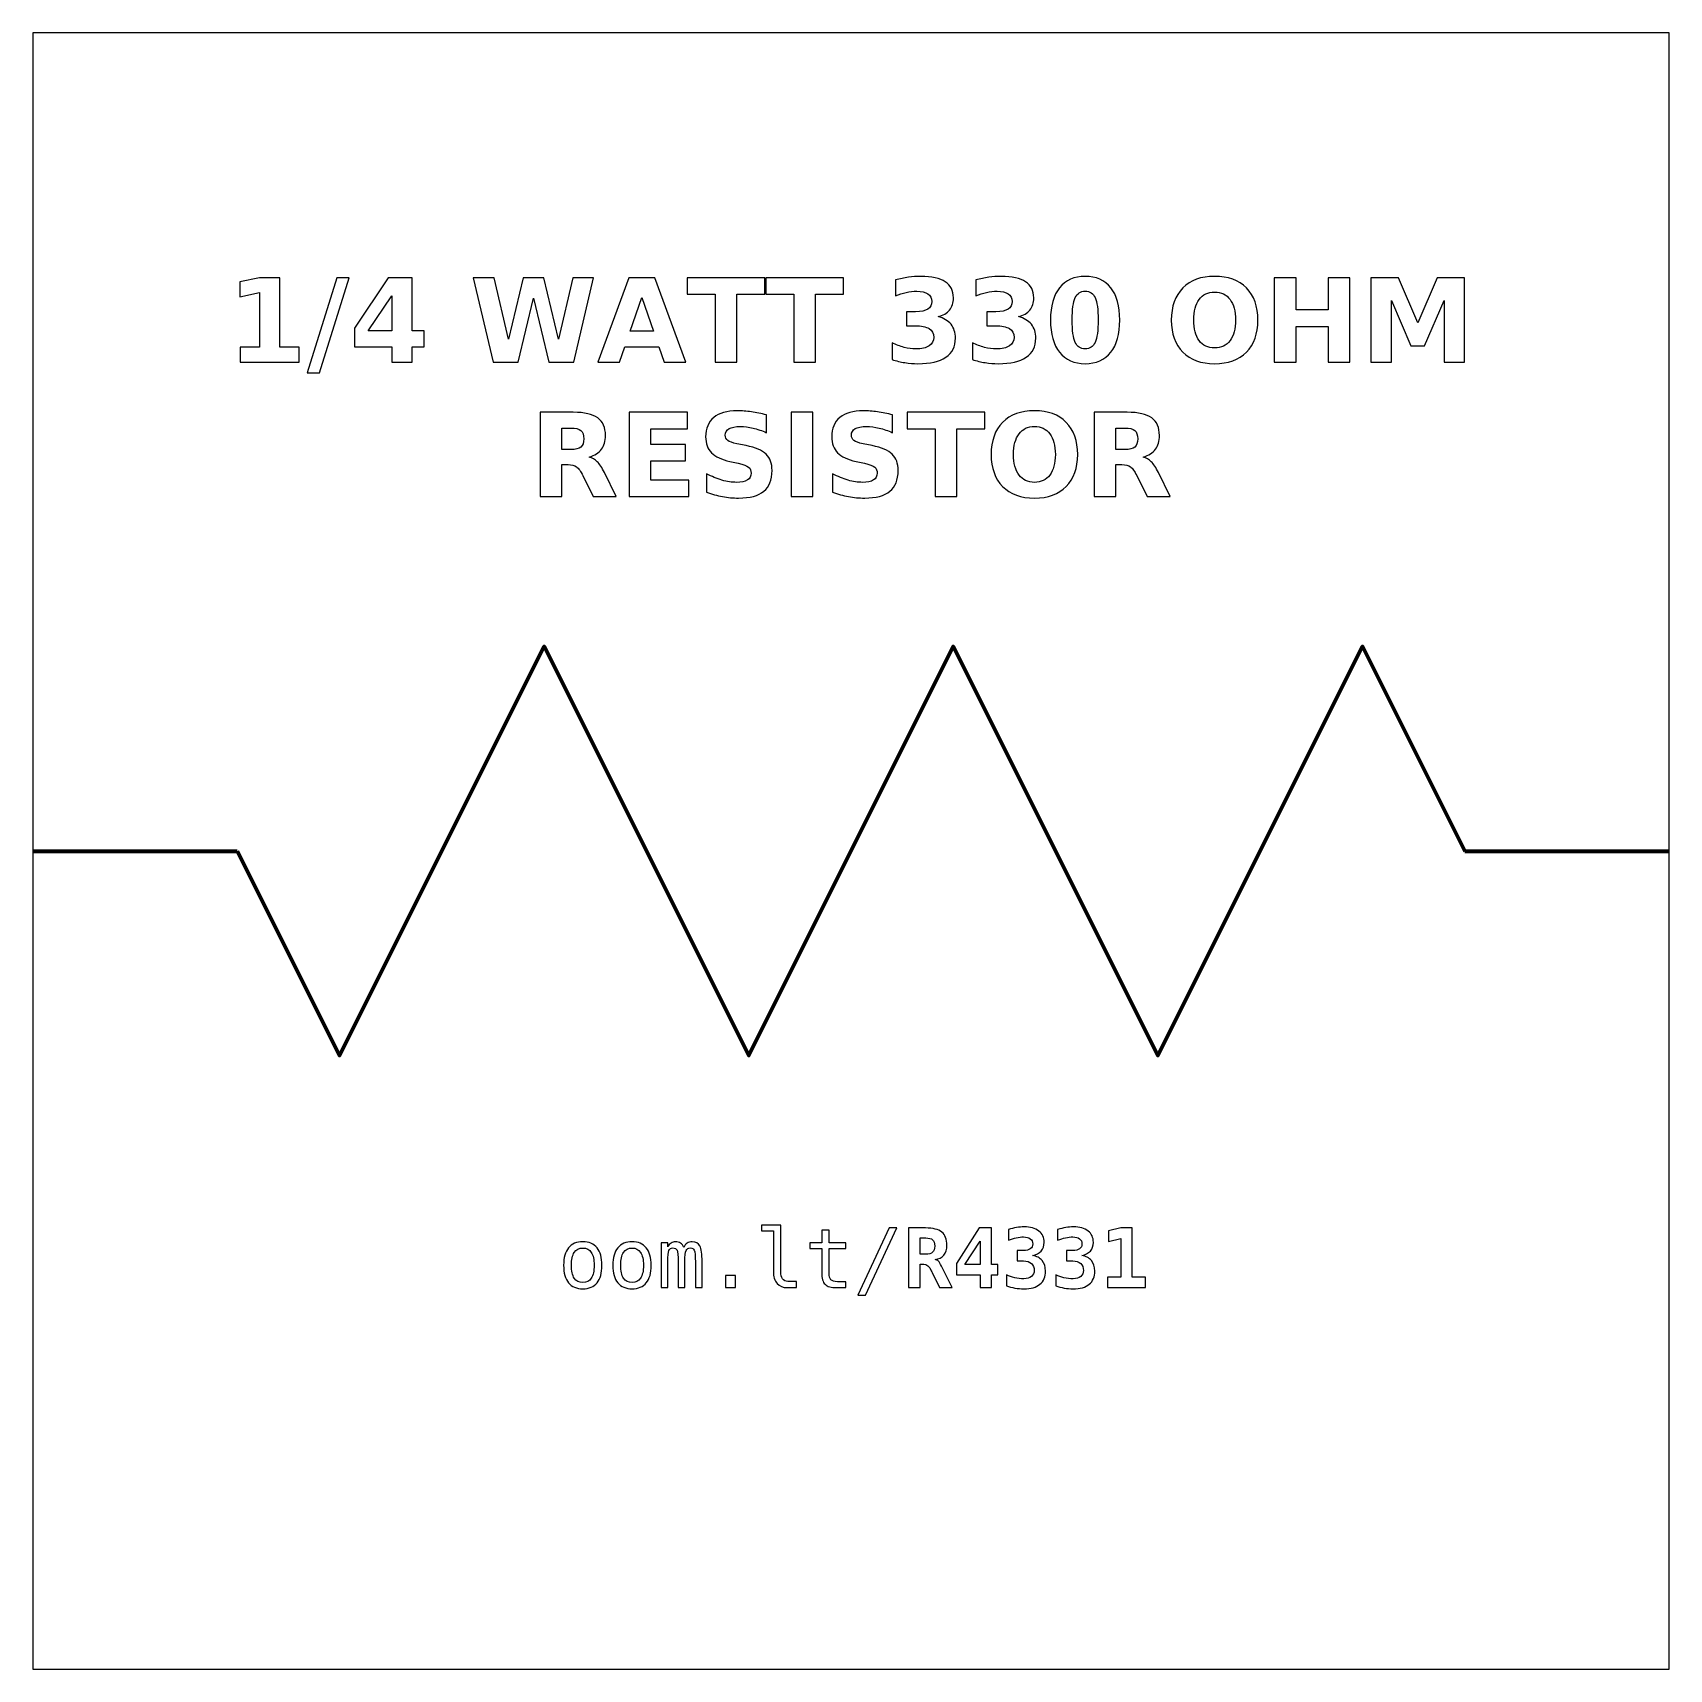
# Model space of a CAD drawing. Header units: centimetres. Extents: x -11.5 to -9.5, y -15.85 to -13.85.
import ezdxf

# ---------------------------------------------------------------- set-up
doc = ezdxf.new("R2010")
doc.units = ezdxf.units.CM
doc.header["$MEASUREMENT"] = 0
doc.layers.add('Layer 1', color=7, linetype='Continuous')

msp = doc.modelspace()

# ---------------------------------------------------------------- linework, layer by layer
at = {"layer": 'Layer 1', "color": 7}
msp.add_lwpolyline([(-11.5, -15.85), (-9.5, -15.85), (-9.5, -13.85), (-11.5, -13.85), (-11.5, -15.85)], close=True, dxfattribs=at)
at = {"layer": 'Layer 1', "color": 250}
for points, knots in [([(-11.24634, -14.23414), (-11.24634, -14.23414), (-11.22291, -14.23414), (-11.22291, -14.23414), (-11.22291, -14.23414), (-11.22291, -14.23414), (-11.22291, -14.16765), (-11.22291, -14.16765), (-11.22291, -14.16765), (-11.22291, -14.16765), (-11.24695, -14.17262), (-11.24695, -14.17262), (-11.24695, -14.17262), (-11.24695, -14.17262), (-11.24695, -14.15455), (-11.24695, -14.15455), (-11.24695, -14.15455), (-11.24695, -14.15455), (-11.22305, -14.14959), (-11.22305, -14.14959), (-11.22305, -14.14959), (-11.22305, -14.14959), (-11.19784, -14.14959), (-11.19784, -14.14959), (-11.19784, -14.14959), (-11.19784, -14.14959), (-11.19784, -14.23414), (-11.19784, -14.23414), (-11.19784, -14.23414), (-11.19784, -14.23414), (-11.17442, -14.23414), (-11.17442, -14.23414), (-11.17442, -14.23414), (-11.17442, -14.23414), (-11.17442, -14.25246), (-11.17442, -14.25246), (-11.17442, -14.25246), (-11.17442, -14.25246), (-11.24634, -14.25246), (-11.24634, -14.25246), (-11.24634, -14.25246), (-11.24634, -14.25246), (-11.24634, -14.23414), (-11.24634, -14.23414)], [0, 0, 0, 0, 0.0909091, 0.0909091, 0.0909091, 0.0909091, 0.1818182, 0.1818182, 0.1818182, 0.1818182, 0.2727273, 0.2727273, 0.2727273, 0.2727273, 0.3636364, 0.3636364, 0.3636364, 0.3636364, 0.4545455, 0.4545455, 0.4545455, 0.4545455, 0.5454545, 0.5454545, 0.5454545, 0.5454545, 0.6363636, 0.6363636, 0.6363636, 0.6363636, 0.7272727, 0.7272727, 0.7272727, 0.7272727, 0.8181818, 0.8181818, 0.8181818, 0.8181818, 0.9090909, 0.9090909, 0.9090909, 0.9090909, 1, 1, 1, 1]), ([(-11.12844, -14.14959), (-11.12844, -14.14959), (-11.11315, -14.14959), (-11.11315, -14.14959), (-11.11315, -14.14959), (-11.11315, -14.14959), (-11.14946, -14.26556), (-11.14946, -14.26556), (-11.14946, -14.26556), (-11.14946, -14.26556), (-11.16468, -14.26556), (-11.16468, -14.26556), (-11.16468, -14.26556), (-11.16468, -14.26556), (-11.12844, -14.14959), (-11.12844, -14.14959)], [0, 0, 0, 0, 0.25, 0.25, 0.25, 0.25, 0.5, 0.5, 0.5, 0.5, 0.75, 0.75, 0.75, 0.75, 1, 1, 1, 1]), ([(-11.0656, -14.14959), (-11.0656, -14.14959), (-11.0361, -14.14959), (-11.0361, -14.14959), (-11.0361, -14.14959), (-11.0361, -14.14959), (-11.0361, -14.2145), (-11.0361, -14.2145), (-11.0361, -14.2145), (-11.0361, -14.2145), (-11.02143, -14.2145), (-11.02143, -14.2145), (-11.02143, -14.2145), (-11.02143, -14.2145), (-11.02143, -14.23372), (-11.02143, -14.23372), (-11.02143, -14.23372), (-11.02143, -14.23372), (-11.0361, -14.23372), (-11.0361, -14.23372), (-11.0361, -14.23372), (-11.0361, -14.23372), (-11.0361, -14.25246), (-11.0361, -14.25246), (-11.0361, -14.25246), (-11.0361, -14.25246), (-11.06117, -14.25246), (-11.06117, -14.25246), (-11.06117, -14.25246), (-11.06117, -14.25246), (-11.06117, -14.23372), (-11.06117, -14.23372), (-11.06117, -14.23372), (-11.06117, -14.23372), (-11.1068, -14.23372), (-11.1068, -14.23372), (-11.1068, -14.23372), (-11.1068, -14.23372), (-11.1068, -14.21097), (-11.1068, -14.21097), (-11.1068, -14.21097), (-11.1068, -14.21097), (-11.0656, -14.14959), (-11.0656, -14.14959)], [0, 0, 0, 0, 0.0909091, 0.0909091, 0.0909091, 0.0909091, 0.1818182, 0.1818182, 0.1818182, 0.1818182, 0.2727273, 0.2727273, 0.2727273, 0.2727273, 0.3636364, 0.3636364, 0.3636364, 0.3636364, 0.4545455, 0.4545455, 0.4545455, 0.4545455, 0.5454545, 0.5454545, 0.5454545, 0.5454545, 0.6363636, 0.6363636, 0.6363636, 0.6363636, 0.7272727, 0.7272727, 0.7272727, 0.7272727, 0.8181818, 0.8181818, 0.8181818, 0.8181818, 0.9090909, 0.9090909, 0.9090909, 0.9090909, 1, 1, 1, 1]), ([(-10.96162, -14.14959), (-10.96162, -14.14959), (-10.9362, -14.14959), (-10.9362, -14.14959), (-10.9362, -14.14959), (-10.9362, -14.14959), (-10.91842, -14.22436), (-10.91842, -14.22436), (-10.91842, -14.22436), (-10.91842, -14.22436), (-10.90078, -14.14959), (-10.90078, -14.14959), (-10.90078, -14.14959), (-10.90078, -14.14959), (-10.87521, -14.14959), (-10.87521, -14.14959), (-10.87521, -14.14959), (-10.87521, -14.14959), (-10.85758, -14.22436), (-10.85758, -14.22436), (-10.85758, -14.22436), (-10.85758, -14.22436), (-10.8398, -14.14959), (-10.8398, -14.14959), (-10.8398, -14.14959), (-10.8398, -14.14959), (-10.81458, -14.14959), (-10.81458, -14.14959), (-10.81458, -14.14959), (-10.81458, -14.14959), (-10.83883, -14.25246), (-10.83883, -14.25246), (-10.83883, -14.25246), (-10.83883, -14.25246), (-10.86943, -14.25246), (-10.86943, -14.25246), (-10.86943, -14.25246), (-10.86943, -14.25246), (-10.8881, -14.17426), (-10.8881, -14.17426), (-10.8881, -14.17426), (-10.8881, -14.17426), (-10.90656, -14.25246), (-10.90656, -14.25246), (-10.90656, -14.25246), (-10.90656, -14.25246), (-10.93716, -14.25246), (-10.93716, -14.25246), (-10.93716, -14.25246), (-10.93716, -14.25246), (-10.96162, -14.14959), (-10.96162, -14.14959)], [0, 0, 0, 0, 0.0769231, 0.0769231, 0.0769231, 0.0769231, 0.1538462, 0.1538462, 0.1538462, 0.1538462, 0.2307692, 0.2307692, 0.2307692, 0.2307692, 0.3076923, 0.3076923, 0.3076923, 0.3076923, 0.3846154, 0.3846154, 0.3846154, 0.3846154, 0.4615385, 0.4615385, 0.4615385, 0.4615385, 0.5384615, 0.5384615, 0.5384615, 0.5384615, 0.6153846, 0.6153846, 0.6153846, 0.6153846, 0.6923077, 0.6923077, 0.6923077, 0.6923077, 0.7692308, 0.7692308, 0.7692308, 0.7692308, 0.8461538, 0.8461538, 0.8461538, 0.8461538, 0.9230769, 0.9230769, 0.9230769, 0.9230769, 1, 1, 1, 1]), ([(-10.73481, -14.23374), (-10.73481, -14.23374), (-10.7763, -14.23374), (-10.7763, -14.23374), (-10.7763, -14.23374), (-10.7763, -14.23374), (-10.78284, -14.25246), (-10.78284, -14.25246), (-10.78284, -14.25246), (-10.78284, -14.25246), (-10.80951, -14.25246), (-10.80951, -14.25246), (-10.80951, -14.25246), (-10.80951, -14.25246), (-10.77141, -14.14959), (-10.77141, -14.14959), (-10.77141, -14.14959), (-10.77141, -14.14959), (-10.73978, -14.14959), (-10.73978, -14.14959), (-10.73978, -14.14959), (-10.73978, -14.14959), (-10.70168, -14.25246), (-10.70168, -14.25246), (-10.70168, -14.25246), (-10.70168, -14.25246), (-10.72835, -14.25246), (-10.72835, -14.25246), (-10.72835, -14.25246), (-10.72835, -14.25246), (-10.73481, -14.23374), (-10.73481, -14.23374)], [0, 0, 0, 0, 0.125, 0.125, 0.125, 0.125, 0.25, 0.25, 0.25, 0.25, 0.375, 0.375, 0.375, 0.375, 0.5, 0.5, 0.5, 0.5, 0.625, 0.625, 0.625, 0.625, 0.75, 0.75, 0.75, 0.75, 0.875, 0.875, 0.875, 0.875, 1, 1, 1, 1]), ([(-10.70029, -14.14959), (-10.70029, -14.14959), (-10.60549, -14.14959), (-10.60549, -14.14959), (-10.60549, -14.14959), (-10.60549, -14.14959), (-10.60549, -14.16965), (-10.60549, -14.16965), (-10.60549, -14.16965), (-10.60549, -14.16965), (-10.63959, -14.16965), (-10.63959, -14.16965), (-10.63959, -14.16965), (-10.63959, -14.16965), (-10.63959, -14.25246), (-10.63959, -14.25246), (-10.63959, -14.25246), (-10.63959, -14.25246), (-10.66612, -14.25246), (-10.66612, -14.25246), (-10.66612, -14.25246), (-10.66612, -14.25246), (-10.66612, -14.16965), (-10.66612, -14.16965), (-10.66612, -14.16965), (-10.66612, -14.16965), (-10.70029, -14.16965), (-10.70029, -14.16965), (-10.70029, -14.16965), (-10.70029, -14.16965), (-10.70029, -14.14959), (-10.70029, -14.14959)], [0, 0, 0, 0, 0.125, 0.125, 0.125, 0.125, 0.25, 0.25, 0.25, 0.25, 0.375, 0.375, 0.375, 0.375, 0.5, 0.5, 0.5, 0.5, 0.625, 0.625, 0.625, 0.625, 0.75, 0.75, 0.75, 0.75, 0.875, 0.875, 0.875, 0.875, 1, 1, 1, 1]), ([(-10.60403, -14.14959), (-10.60403, -14.14959), (-10.50923, -14.14959), (-10.50923, -14.14959), (-10.50923, -14.14959), (-10.50923, -14.14959), (-10.50923, -14.16965), (-10.50923, -14.16965), (-10.50923, -14.16965), (-10.50923, -14.16965), (-10.54333, -14.16965), (-10.54333, -14.16965), (-10.54333, -14.16965), (-10.54333, -14.16965), (-10.54333, -14.25246), (-10.54333, -14.25246), (-10.54333, -14.25246), (-10.54333, -14.25246), (-10.56986, -14.25246), (-10.56986, -14.25246), (-10.56986, -14.25246), (-10.56986, -14.25246), (-10.56986, -14.16965), (-10.56986, -14.16965), (-10.56986, -14.16965), (-10.56986, -14.16965), (-10.60403, -14.16965), (-10.60403, -14.16965), (-10.60403, -14.16965), (-10.60403, -14.16965), (-10.60403, -14.14959), (-10.60403, -14.14959)], [0, 0, 0, 0, 0.125, 0.125, 0.125, 0.125, 0.25, 0.25, 0.25, 0.25, 0.375, 0.375, 0.375, 0.375, 0.5, 0.5, 0.5, 0.5, 0.625, 0.625, 0.625, 0.625, 0.75, 0.75, 0.75, 0.75, 0.875, 0.875, 0.875, 0.875, 1, 1, 1, 1]), ([(-10.39359, -14.19698), (-10.38667, -14.19877), (-10.38138, -14.2019), (-10.37778, -14.20632), (-10.37778, -14.20632), (-10.37418, -14.21076), (-10.37237, -14.21638), (-10.37237, -14.22323), (-10.37237, -14.22323), (-10.37237, -14.23343), (-10.37628, -14.24119), (-10.38408, -14.24651), (-10.38408, -14.24651), (-10.39189, -14.2518), (-10.40328, -14.25446), (-10.41826, -14.25446), (-10.41826, -14.25446), (-10.42355, -14.25446), (-10.42884, -14.25404), (-10.43416, -14.25319), (-10.43416, -14.25319), (-10.43945, -14.25234), (-10.44469, -14.25105), (-10.44989, -14.24936), (-10.44989, -14.24936), (-10.44989, -14.24936), (-10.44989, -14.22889), (-10.44989, -14.22889), (-10.44989, -14.22889), (-10.44493, -14.23136), (-10.44001, -14.23325), (-10.43512, -14.23452), (-10.43512, -14.23452), (-10.43023, -14.23576), (-10.42541, -14.2364), (-10.42068, -14.2364), (-10.42068, -14.2364), (-10.41365, -14.2364), (-10.40826, -14.23517), (-10.40452, -14.23275), (-10.40452, -14.23275), (-10.40078, -14.23031), (-10.3989, -14.22683), (-10.3989, -14.22226), (-10.3989, -14.22226), (-10.3989, -14.21758), (-10.40083, -14.21403), (-10.40466, -14.21163), (-10.40466, -14.21163), (-10.4085, -14.20921), (-10.41416, -14.20801), (-10.42164, -14.20801), (-10.42164, -14.20801), (-10.42164, -14.20801), (-10.43225, -14.20801), (-10.43225, -14.20801), (-10.43225, -14.20801), (-10.43225, -14.20801), (-10.43225, -14.19091), (-10.43225, -14.19091), (-10.43225, -14.19091), (-10.43225, -14.19091), (-10.4211, -14.19091), (-10.4211, -14.19091), (-10.4211, -14.19091), (-10.41442, -14.19091), (-10.40948, -14.18988), (-10.40622, -14.18778), (-10.40622, -14.18778), (-10.40295, -14.18569), (-10.40132, -14.18252), (-10.40132, -14.17826), (-10.40132, -14.17826), (-10.40132, -14.17431), (-10.4029, -14.17125), (-10.40607, -14.16911), (-10.40607, -14.16911), (-10.40925, -14.16695), (-10.41372, -14.16587), (-10.4195, -14.16587), (-10.4195, -14.16587), (-10.42378, -14.16587), (-10.42809, -14.16634), (-10.43246, -14.1673), (-10.43246, -14.1673), (-10.43681, -14.16826), (-10.44114, -14.1697), (-10.44547, -14.17158), (-10.44547, -14.17158), (-10.44547, -14.17158), (-10.44547, -14.15215), (-10.44547, -14.15215), (-10.44547, -14.15215), (-10.44022, -14.15067), (-10.43505, -14.14957), (-10.4299, -14.14884), (-10.4299, -14.14884), (-10.42475, -14.14811), (-10.41972, -14.14773), (-10.41475, -14.14773), (-10.41475, -14.14773), (-10.40139, -14.14773), (-10.39138, -14.14992), (-10.38474, -14.15432), (-10.38474, -14.15432), (-10.37811, -14.15869), (-10.3748, -14.1653), (-10.3748, -14.17412), (-10.3748, -14.17412), (-10.3748, -14.18012), (-10.37637, -14.18506), (-10.37955, -14.18889), (-10.37955, -14.18889), (-10.38272, -14.19272), (-10.3874, -14.19543), (-10.39359, -14.19698)], [0, 0, 0, 0, 0.0344828, 0.0344828, 0.0344828, 0.0344828, 0.0689655, 0.0689655, 0.0689655, 0.0689655, 0.1034483, 0.1034483, 0.1034483, 0.1034483, 0.137931, 0.137931, 0.137931, 0.137931, 0.1724138, 0.1724138, 0.1724138, 0.1724138, 0.2068966, 0.2068966, 0.2068966, 0.2068966, 0.2413793, 0.2413793, 0.2413793, 0.2413793, 0.2758621, 0.2758621, 0.2758621, 0.2758621, 0.3103448, 0.3103448, 0.3103448, 0.3103448, 0.3448276, 0.3448276, 0.3448276, 0.3448276, 0.3793103, 0.3793103, 0.3793103, 0.3793103, 0.4137931, 0.4137931, 0.4137931, 0.4137931, 0.4482759, 0.4482759, 0.4482759, 0.4482759, 0.4827586, 0.4827586, 0.4827586, 0.4827586, 0.5172414, 0.5172414, 0.5172414, 0.5172414, 0.5517241, 0.5517241, 0.5517241, 0.5517241, 0.5862069, 0.5862069, 0.5862069, 0.5862069, 0.6206897, 0.6206897, 0.6206897, 0.6206897, 0.6551724, 0.6551724, 0.6551724, 0.6551724, 0.6896552, 0.6896552, 0.6896552, 0.6896552, 0.7241379, 0.7241379, 0.7241379, 0.7241379, 0.7586207, 0.7586207, 0.7586207, 0.7586207, 0.7931034, 0.7931034, 0.7931034, 0.7931034, 0.8275862, 0.8275862, 0.8275862, 0.8275862, 0.862069, 0.862069, 0.862069, 0.862069, 0.8965517, 0.8965517, 0.8965517, 0.8965517, 0.9310345, 0.9310345, 0.9310345, 0.9310345, 0.9655172, 0.9655172, 0.9655172, 0.9655172, 1, 1, 1, 1]), ([(-10.2954, -14.19698), (-10.28848, -14.19877), (-10.28319, -14.2019), (-10.27959, -14.20632), (-10.27959, -14.20632), (-10.27599, -14.21076), (-10.27418, -14.21638), (-10.27418, -14.22323), (-10.27418, -14.22323), (-10.27418, -14.23343), (-10.27809, -14.24119), (-10.28589, -14.24651), (-10.28589, -14.24651), (-10.2937, -14.2518), (-10.30509, -14.25446), (-10.32007, -14.25446), (-10.32007, -14.25446), (-10.32536, -14.25446), (-10.33065, -14.25404), (-10.33597, -14.25319), (-10.33597, -14.25319), (-10.34126, -14.25234), (-10.3465, -14.25105), (-10.3517, -14.24936), (-10.3517, -14.24936), (-10.3517, -14.24936), (-10.3517, -14.22889), (-10.3517, -14.22889), (-10.3517, -14.22889), (-10.34674, -14.23136), (-10.34182, -14.23325), (-10.33693, -14.23452), (-10.33693, -14.23452), (-10.33204, -14.23576), (-10.32722, -14.2364), (-10.32249, -14.2364), (-10.32249, -14.2364), (-10.31546, -14.2364), (-10.31007, -14.23517), (-10.30633, -14.23275), (-10.30633, -14.23275), (-10.30259, -14.23031), (-10.30071, -14.22683), (-10.30071, -14.22226), (-10.30071, -14.22226), (-10.30071, -14.21758), (-10.30264, -14.21403), (-10.30647, -14.21163), (-10.30647, -14.21163), (-10.31031, -14.20921), (-10.31597, -14.20801), (-10.32345, -14.20801), (-10.32345, -14.20801), (-10.32345, -14.20801), (-10.33406, -14.20801), (-10.33406, -14.20801), (-10.33406, -14.20801), (-10.33406, -14.20801), (-10.33406, -14.19091), (-10.33406, -14.19091), (-10.33406, -14.19091), (-10.33406, -14.19091), (-10.32291, -14.19091), (-10.32291, -14.19091), (-10.32291, -14.19091), (-10.31623, -14.19091), (-10.31129, -14.18988), (-10.30803, -14.18778), (-10.30803, -14.18778), (-10.30476, -14.18569), (-10.30313, -14.18252), (-10.30313, -14.17826), (-10.30313, -14.17826), (-10.30313, -14.17431), (-10.30471, -14.17125), (-10.30788, -14.16911), (-10.30788, -14.16911), (-10.31106, -14.16695), (-10.31553, -14.16587), (-10.32131, -14.16587), (-10.32131, -14.16587), (-10.32559, -14.16587), (-10.3299, -14.16634), (-10.33427, -14.1673), (-10.33427, -14.1673), (-10.33862, -14.16826), (-10.34295, -14.1697), (-10.34728, -14.17158), (-10.34728, -14.17158), (-10.34728, -14.17158), (-10.34728, -14.15215), (-10.34728, -14.15215), (-10.34728, -14.15215), (-10.34203, -14.15067), (-10.33686, -14.14957), (-10.33171, -14.14884), (-10.33171, -14.14884), (-10.32656, -14.14811), (-10.32153, -14.14773), (-10.31656, -14.14773), (-10.31656, -14.14773), (-10.3032, -14.14773), (-10.29319, -14.14992), (-10.28655, -14.15432), (-10.28655, -14.15432), (-10.27992, -14.15869), (-10.27661, -14.1653), (-10.27661, -14.17412), (-10.27661, -14.17412), (-10.27661, -14.18012), (-10.27818, -14.18506), (-10.28136, -14.18889), (-10.28136, -14.18889), (-10.28453, -14.19272), (-10.28921, -14.19543), (-10.2954, -14.19698)], [0, 0, 0, 0, 0.0344828, 0.0344828, 0.0344828, 0.0344828, 0.0689655, 0.0689655, 0.0689655, 0.0689655, 0.1034483, 0.1034483, 0.1034483, 0.1034483, 0.137931, 0.137931, 0.137931, 0.137931, 0.1724138, 0.1724138, 0.1724138, 0.1724138, 0.2068966, 0.2068966, 0.2068966, 0.2068966, 0.2413793, 0.2413793, 0.2413793, 0.2413793, 0.2758621, 0.2758621, 0.2758621, 0.2758621, 0.3103448, 0.3103448, 0.3103448, 0.3103448, 0.3448276, 0.3448276, 0.3448276, 0.3448276, 0.3793103, 0.3793103, 0.3793103, 0.3793103, 0.4137931, 0.4137931, 0.4137931, 0.4137931, 0.4482759, 0.4482759, 0.4482759, 0.4482759, 0.4827586, 0.4827586, 0.4827586, 0.4827586, 0.5172414, 0.5172414, 0.5172414, 0.5172414, 0.5517241, 0.5517241, 0.5517241, 0.5517241, 0.5862069, 0.5862069, 0.5862069, 0.5862069, 0.6206897, 0.6206897, 0.6206897, 0.6206897, 0.6551724, 0.6551724, 0.6551724, 0.6551724, 0.6896552, 0.6896552, 0.6896552, 0.6896552, 0.7241379, 0.7241379, 0.7241379, 0.7241379, 0.7586207, 0.7586207, 0.7586207, 0.7586207, 0.7931034, 0.7931034, 0.7931034, 0.7931034, 0.8275862, 0.8275862, 0.8275862, 0.8275862, 0.862069, 0.862069, 0.862069, 0.862069, 0.8965517, 0.8965517, 0.8965517, 0.8965517, 0.9310345, 0.9310345, 0.9310345, 0.9310345, 0.9655172, 0.9655172, 0.9655172, 0.9655172, 1, 1, 1, 1]), ([(-10.1715, -14.20112), (-10.1715, -14.21817), (-10.17517, -14.23132), (-10.18253, -14.24058), (-10.18253, -14.24058), (-10.18987, -14.24983), (-10.20031, -14.25446), (-10.21381, -14.25446), (-10.21381, -14.25446), (-10.22736, -14.25446), (-10.23782, -14.24983), (-10.24516, -14.24058), (-10.24516, -14.24058), (-10.25252, -14.23132), (-10.25619, -14.21817), (-10.25619, -14.20112), (-10.25619, -14.20112), (-10.25619, -14.18405), (-10.25252, -14.17087), (-10.24516, -14.16161), (-10.24516, -14.16161), (-10.23782, -14.15237), (-10.22736, -14.14773), (-10.21381, -14.14773), (-10.21381, -14.14773), (-10.20031, -14.14773), (-10.18987, -14.15237), (-10.18253, -14.16161), (-10.18253, -14.16161), (-10.17517, -14.17087), (-10.1715, -14.18405), (-10.1715, -14.20112)], [0, 0, 0, 0, 0.125, 0.125, 0.125, 0.125, 0.25, 0.25, 0.25, 0.25, 0.375, 0.375, 0.375, 0.375, 0.5, 0.5, 0.5, 0.5, 0.625, 0.625, 0.625, 0.625, 0.75, 0.75, 0.75, 0.75, 0.875, 0.875, 0.875, 0.875, 1, 1, 1, 1]), ([(-10.05567, -14.14773), (-10.03914, -14.14773), (-10.02618, -14.15246), (-10.01682, -14.16194), (-10.01682, -14.16194), (-10.00744, -14.17139), (-10.00276, -14.18444), (-10.00276, -14.20112), (-10.00276, -14.20112), (-10.00276, -14.21775), (-10.00744, -14.2308), (-10.01682, -14.24025), (-10.01682, -14.24025), (-10.02618, -14.24973), (-10.03914, -14.25446), (-10.05567, -14.25446), (-10.05567, -14.25446), (-10.07216, -14.25446), (-10.08509, -14.24973), (-10.0945, -14.24025), (-10.0945, -14.24025), (-10.10388, -14.2308), (-10.10859, -14.21775), (-10.10859, -14.20112), (-10.10859, -14.20112), (-10.10859, -14.18444), (-10.10388, -14.17139), (-10.0945, -14.16194), (-10.0945, -14.16194), (-10.08509, -14.15246), (-10.07216, -14.14773), (-10.05567, -14.14773)], [0, 0, 0, 0, 0.125, 0.125, 0.125, 0.125, 0.25, 0.25, 0.25, 0.25, 0.375, 0.375, 0.375, 0.375, 0.5, 0.5, 0.5, 0.5, 0.625, 0.625, 0.625, 0.625, 0.75, 0.75, 0.75, 0.75, 0.875, 0.875, 0.875, 0.875, 1, 1, 1, 1]), ([(-9.98269, -14.14959), (-9.98269, -14.14959), (-9.95616, -14.14959), (-9.95616, -14.14959), (-9.95616, -14.14959), (-9.95616, -14.14959), (-9.95616, -14.1888), (-9.95616, -14.1888), (-9.95616, -14.1888), (-9.95616, -14.1888), (-9.91703, -14.1888), (-9.91703, -14.1888), (-9.91703, -14.1888), (-9.91703, -14.1888), (-9.91703, -14.14959), (-9.91703, -14.14959), (-9.91703, -14.14959), (-9.91703, -14.14959), (-9.8905, -14.14959), (-9.8905, -14.14959), (-9.8905, -14.14959), (-9.8905, -14.14959), (-9.8905, -14.25246), (-9.8905, -14.25246), (-9.8905, -14.25246), (-9.8905, -14.25246), (-9.91703, -14.25246), (-9.91703, -14.25246), (-9.91703, -14.25246), (-9.91703, -14.25246), (-9.91703, -14.20886), (-9.91703, -14.20886), (-9.91703, -14.20886), (-9.91703, -14.20886), (-9.95616, -14.20886), (-9.95616, -14.20886), (-9.95616, -14.20886), (-9.95616, -14.20886), (-9.95616, -14.25246), (-9.95616, -14.25246), (-9.95616, -14.25246), (-9.95616, -14.25246), (-9.98269, -14.25246), (-9.98269, -14.25246), (-9.98269, -14.25246), (-9.98269, -14.25246), (-9.98269, -14.14959), (-9.98269, -14.14959)], [0, 0, 0, 0, 0.0833333, 0.0833333, 0.0833333, 0.0833333, 0.1666667, 0.1666667, 0.1666667, 0.1666667, 0.25, 0.25, 0.25, 0.25, 0.3333333, 0.3333333, 0.3333333, 0.3333333, 0.4166667, 0.4166667, 0.4166667, 0.4166667, 0.5, 0.5, 0.5, 0.5, 0.5833333, 0.5833333, 0.5833333, 0.5833333, 0.6666667, 0.6666667, 0.6666667, 0.6666667, 0.75, 0.75, 0.75, 0.75, 0.8333333, 0.8333333, 0.8333333, 0.8333333, 0.9166667, 0.9166667, 0.9166667, 0.9166667, 1, 1, 1, 1]), ([(-9.8646, -14.14959), (-9.8646, -14.14959), (-9.83085, -14.14959), (-9.83085, -14.14959), (-9.83085, -14.14959), (-9.83085, -14.14959), (-9.8074, -14.20465), (-9.8074, -14.20465), (-9.8074, -14.20465), (-9.8074, -14.20465), (-9.78384, -14.14959), (-9.78384, -14.14959), (-9.78384, -14.14959), (-9.78384, -14.14959), (-9.75016, -14.14959), (-9.75016, -14.14959), (-9.75016, -14.14959), (-9.75016, -14.14959), (-9.75016, -14.25246), (-9.75016, -14.25246), (-9.75016, -14.25246), (-9.75016, -14.25246), (-9.77523, -14.25246), (-9.77523, -14.25246), (-9.77523, -14.25246), (-9.77523, -14.25246), (-9.77523, -14.17722), (-9.77523, -14.17722), (-9.77523, -14.17722), (-9.77523, -14.17722), (-9.79894, -14.23268), (-9.79894, -14.23268), (-9.79894, -14.23268), (-9.79894, -14.23268), (-9.81575, -14.23268), (-9.81575, -14.23268), (-9.81575, -14.23268), (-9.81575, -14.23268), (-9.83946, -14.17722), (-9.83946, -14.17722), (-9.83946, -14.17722), (-9.83946, -14.17722), (-9.83946, -14.25246), (-9.83946, -14.25246), (-9.83946, -14.25246), (-9.83946, -14.25246), (-9.8646, -14.25246), (-9.8646, -14.25246), (-9.8646, -14.25246), (-9.8646, -14.25246), (-9.8646, -14.14959), (-9.8646, -14.14959)], [0, 0, 0, 0, 0.0769231, 0.0769231, 0.0769231, 0.0769231, 0.1538462, 0.1538462, 0.1538462, 0.1538462, 0.2307692, 0.2307692, 0.2307692, 0.2307692, 0.3076923, 0.3076923, 0.3076923, 0.3076923, 0.3846154, 0.3846154, 0.3846154, 0.3846154, 0.4615385, 0.4615385, 0.4615385, 0.4615385, 0.5384615, 0.5384615, 0.5384615, 0.5384615, 0.6153846, 0.6153846, 0.6153846, 0.6153846, 0.6923077, 0.6923077, 0.6923077, 0.6923077, 0.7692308, 0.7692308, 0.7692308, 0.7692308, 0.8461538, 0.8461538, 0.8461538, 0.8461538, 0.9230769, 0.9230769, 0.9230769, 0.9230769, 1, 1, 1, 1]), ([(-11.06117, -14.17144), (-11.06117, -14.17144), (-11.09027, -14.2145), (-11.09027, -14.2145), (-11.09027, -14.2145), (-11.09027, -14.2145), (-11.06117, -14.2145), (-11.06117, -14.2145), (-11.06117, -14.2145), (-11.06117, -14.2145), (-11.06117, -14.17144), (-11.06117, -14.17144)], [0, 0, 0, 0, 0.3333333, 0.3333333, 0.3333333, 0.3333333, 0.6666667, 0.6666667, 0.6666667, 0.6666667, 1, 1, 1, 1]), ([(-10.76969, -14.21464), (-10.76969, -14.21464), (-10.74149, -14.21464), (-10.74149, -14.21464), (-10.74149, -14.21464), (-10.74149, -14.21464), (-10.75556, -14.17372), (-10.75556, -14.17372), (-10.75556, -14.17372), (-10.75556, -14.17372), (-10.76969, -14.21464), (-10.76969, -14.21464)], [0, 0, 0, 0, 0.3333333, 0.3333333, 0.3333333, 0.3333333, 0.6666667, 0.6666667, 0.6666667, 0.6666667, 1, 1, 1, 1]), ([(-10.19803, -14.20093), (-10.19803, -14.18807), (-10.19923, -14.17901), (-10.20165, -14.17374), (-10.20165, -14.17374), (-10.20405, -14.1685), (-10.20812, -14.16587), (-10.21381, -14.16587), (-10.21381, -14.16587), (-10.2195, -14.16587), (-10.22357, -14.1685), (-10.22602, -14.17374), (-10.22602, -14.17374), (-10.22844, -14.17901), (-10.22966, -14.18807), (-10.22966, -14.20093), (-10.22966, -14.20093), (-10.22966, -14.21391), (-10.22844, -14.22309), (-10.22602, -14.2284), (-10.22602, -14.2284), (-10.22357, -14.23374), (-10.2195, -14.2364), (-10.21381, -14.2364), (-10.21381, -14.2364), (-10.20817, -14.2364), (-10.20412, -14.23374), (-10.20167, -14.2284), (-10.20167, -14.2284), (-10.19925, -14.22309), (-10.19803, -14.21391), (-10.19803, -14.20093)], [0, 0, 0, 0, 0.125, 0.125, 0.125, 0.125, 0.25, 0.25, 0.25, 0.25, 0.375, 0.375, 0.375, 0.375, 0.5, 0.5, 0.5, 0.5, 0.625, 0.625, 0.625, 0.625, 0.75, 0.75, 0.75, 0.75, 0.875, 0.875, 0.875, 0.875, 1, 1, 1, 1]), ([(-10.05567, -14.16695), (-10.06376, -14.16695), (-10.07002, -14.16993), (-10.07449, -14.17591), (-10.07449, -14.17591), (-10.07893, -14.18188), (-10.08117, -14.19028), (-10.08117, -14.20112), (-10.08117, -14.20112), (-10.08117, -14.21194), (-10.07893, -14.22031), (-10.07449, -14.22628), (-10.07449, -14.22628), (-10.07002, -14.23226), (-10.06376, -14.23524), (-10.05567, -14.23524), (-10.05567, -14.23524), (-10.04753, -14.23524), (-10.04126, -14.23226), (-10.03679, -14.22628), (-10.03679, -14.22628), (-10.03234, -14.22031), (-10.03011, -14.21194), (-10.03011, -14.20112), (-10.03011, -14.20112), (-10.03011, -14.19028), (-10.03234, -14.18188), (-10.03679, -14.17591), (-10.03679, -14.17591), (-10.04126, -14.16993), (-10.04753, -14.16695), (-10.05567, -14.16695)], [0, 0, 0, 0, 0.125, 0.125, 0.125, 0.125, 0.25, 0.25, 0.25, 0.25, 0.375, 0.375, 0.375, 0.375, 0.5, 0.5, 0.5, 0.5, 0.625, 0.625, 0.625, 0.625, 0.75, 0.75, 0.75, 0.75, 0.875, 0.875, 0.875, 0.875, 1, 1, 1, 1]), ([(-10.85334, -14.37779), (-10.85334, -14.37779), (-10.85334, -14.41671), (-10.85334, -14.41671), (-10.85334, -14.41671), (-10.85334, -14.41671), (-10.87987, -14.41671), (-10.87987, -14.41671), (-10.87987, -14.41671), (-10.87987, -14.41671), (-10.87987, -14.31384), (-10.87987, -14.31384), (-10.87987, -14.31384), (-10.87987, -14.31384), (-10.83935, -14.31384), (-10.83935, -14.31384), (-10.83935, -14.31384), (-10.8258, -14.31384), (-10.81585, -14.31612), (-10.80955, -14.32066), (-10.80955, -14.32066), (-10.80323, -14.3252), (-10.80007, -14.3324), (-10.80007, -14.34223), (-10.80007, -14.34223), (-10.80007, -14.34902), (-10.80172, -14.35462), (-10.80499, -14.35897), (-10.80499, -14.35897), (-10.80828, -14.36335), (-10.81324, -14.36657), (-10.81985, -14.36862), (-10.81985, -14.36862), (-10.81623, -14.36946), (-10.81296, -14.37132), (-10.81009, -14.37424), (-10.81009, -14.37424), (-10.80722, -14.37715), (-10.80433, -14.38157), (-10.80139, -14.3875), (-10.80139, -14.3875), (-10.80139, -14.3875), (-10.78697, -14.41671), (-10.78697, -14.41671), (-10.78697, -14.41671), (-10.78697, -14.41671), (-10.81524, -14.41671), (-10.81524, -14.41671), (-10.81524, -14.41671), (-10.81524, -14.41671), (-10.82778, -14.39115), (-10.82778, -14.39115), (-10.82778, -14.39115), (-10.83029, -14.38602), (-10.83286, -14.38249), (-10.83547, -14.38061), (-10.83547, -14.38061), (-10.83806, -14.37873), (-10.84151, -14.37779), (-10.84584, -14.37779), (-10.84584, -14.37779), (-10.84584, -14.37779), (-10.85334, -14.37779), (-10.85334, -14.37779)], [0, 0, 0, 0, 0.0625, 0.0625, 0.0625, 0.0625, 0.125, 0.125, 0.125, 0.125, 0.1875, 0.1875, 0.1875, 0.1875, 0.25, 0.25, 0.25, 0.25, 0.3125, 0.3125, 0.3125, 0.3125, 0.375, 0.375, 0.375, 0.375, 0.4375, 0.4375, 0.4375, 0.4375, 0.5, 0.5, 0.5, 0.5, 0.5625, 0.5625, 0.5625, 0.5625, 0.625, 0.625, 0.625, 0.625, 0.6875, 0.6875, 0.6875, 0.6875, 0.75, 0.75, 0.75, 0.75, 0.8125, 0.8125, 0.8125, 0.8125, 0.875, 0.875, 0.875, 0.875, 0.9375, 0.9375, 0.9375, 0.9375, 1, 1, 1, 1]), ([(-10.77122, -14.31384), (-10.77122, -14.31384), (-10.69963, -14.31384), (-10.69963, -14.31384), (-10.69963, -14.31384), (-10.69963, -14.31384), (-10.69963, -14.3339), (-10.69963, -14.3339), (-10.69963, -14.3339), (-10.69963, -14.3339), (-10.74469, -14.3339), (-10.74469, -14.3339), (-10.74469, -14.3339), (-10.74469, -14.3339), (-10.74469, -14.35305), (-10.74469, -14.35305), (-10.74469, -14.35305), (-10.74469, -14.35305), (-10.70234, -14.35305), (-10.70234, -14.35305), (-10.70234, -14.35305), (-10.70234, -14.35305), (-10.70234, -14.37311), (-10.70234, -14.37311), (-10.70234, -14.37311), (-10.70234, -14.37311), (-10.74469, -14.37311), (-10.74469, -14.37311), (-10.74469, -14.37311), (-10.74469, -14.37311), (-10.74469, -14.39665), (-10.74469, -14.39665), (-10.74469, -14.39665), (-10.74469, -14.39665), (-10.69813, -14.39665), (-10.69813, -14.39665), (-10.69813, -14.39665), (-10.69813, -14.39665), (-10.69813, -14.41671), (-10.69813, -14.41671), (-10.69813, -14.41671), (-10.69813, -14.41671), (-10.77122, -14.41671), (-10.77122, -14.41671), (-10.77122, -14.41671), (-10.77122, -14.41671), (-10.77122, -14.31384), (-10.77122, -14.31384)], [0, 0, 0, 0, 0.0833333, 0.0833333, 0.0833333, 0.0833333, 0.1666667, 0.1666667, 0.1666667, 0.1666667, 0.25, 0.25, 0.25, 0.25, 0.3333333, 0.3333333, 0.3333333, 0.3333333, 0.4166667, 0.4166667, 0.4166667, 0.4166667, 0.5, 0.5, 0.5, 0.5, 0.5833333, 0.5833333, 0.5833333, 0.5833333, 0.6666667, 0.6666667, 0.6666667, 0.6666667, 0.75, 0.75, 0.75, 0.75, 0.8333333, 0.8333333, 0.8333333, 0.8333333, 0.9166667, 0.9166667, 0.9166667, 0.9166667, 1, 1, 1, 1]), ([(-10.60323, -14.31709), (-10.60323, -14.31709), (-10.60323, -14.33884), (-10.60323, -14.33884), (-10.60323, -14.33884), (-10.60888, -14.33632), (-10.6144, -14.33442), (-10.61976, -14.33313), (-10.61976, -14.33313), (-10.62515, -14.33183), (-10.63023, -14.3312), (-10.635, -14.3312), (-10.635, -14.3312), (-10.64133, -14.3312), (-10.64603, -14.33207), (-10.64907, -14.33381), (-10.64907, -14.33381), (-10.6521, -14.33557), (-10.65361, -14.33828), (-10.65361, -14.34195), (-10.65361, -14.34195), (-10.65361, -14.3447), (-10.6526, -14.34686), (-10.65055, -14.34839), (-10.65055, -14.34839), (-10.6485, -14.34992), (-10.64479, -14.35126), (-10.6394, -14.35236), (-10.6394, -14.35236), (-10.6394, -14.35236), (-10.62811, -14.35462), (-10.62811, -14.35462), (-10.62811, -14.35462), (-10.61666, -14.35693), (-10.60855, -14.36041), (-10.60373, -14.36511), (-10.60373, -14.36511), (-10.5989, -14.36979), (-10.59648, -14.37645), (-10.59648, -14.38508), (-10.59648, -14.38508), (-10.59648, -14.39644), (-10.59984, -14.40488), (-10.60657, -14.41041), (-10.60657, -14.41041), (-10.6133, -14.41593), (-10.62357, -14.41871), (-10.6374, -14.41871), (-10.6374, -14.41871), (-10.64394, -14.41871), (-10.65048, -14.4181), (-10.65704, -14.41685), (-10.65704, -14.41685), (-10.6636, -14.4156), (-10.67019, -14.41377), (-10.67675, -14.41135), (-10.67675, -14.41135), (-10.67675, -14.41135), (-10.67675, -14.38896), (-10.67675, -14.38896), (-10.67675, -14.38896), (-10.67019, -14.39244), (-10.66384, -14.39507), (-10.6577, -14.39684), (-10.6577, -14.39684), (-10.65156, -14.3986), (-10.64566, -14.39949), (-10.63997, -14.39949), (-10.63997, -14.39949), (-10.63418, -14.39949), (-10.62974, -14.39853), (-10.62666, -14.3966), (-10.62666, -14.3966), (-10.62357, -14.39467), (-10.62205, -14.39192), (-10.62205, -14.38832), (-10.62205, -14.38832), (-10.62205, -14.38512), (-10.62308, -14.38263), (-10.62517, -14.38089), (-10.62517, -14.38089), (-10.62727, -14.37915), (-10.63143, -14.37758), (-10.63769, -14.37621), (-10.63769, -14.37621), (-10.63769, -14.37621), (-10.64796, -14.37393), (-10.64796, -14.37393), (-10.64796, -14.37393), (-10.65824, -14.37172), (-10.66577, -14.36822), (-10.67052, -14.36339), (-10.67052, -14.36339), (-10.67527, -14.35857), (-10.67764, -14.35206), (-10.67764, -14.3439), (-10.67764, -14.3439), (-10.67764, -14.33364), (-10.67433, -14.32576), (-10.66772, -14.32026), (-10.66772, -14.32026), (-10.66111, -14.31473), (-10.65161, -14.31198), (-10.63919, -14.31198), (-10.63919, -14.31198), (-10.63355, -14.31198), (-10.62774, -14.31241), (-10.62176, -14.31325), (-10.62176, -14.31325), (-10.61579, -14.3141), (-10.60961, -14.31537), (-10.60323, -14.31709)], [0, 0, 0, 0, 0.0357143, 0.0357143, 0.0357143, 0.0357143, 0.0714286, 0.0714286, 0.0714286, 0.0714286, 0.1071429, 0.1071429, 0.1071429, 0.1071429, 0.1428571, 0.1428571, 0.1428571, 0.1428571, 0.1785714, 0.1785714, 0.1785714, 0.1785714, 0.2142857, 0.2142857, 0.2142857, 0.2142857, 0.25, 0.25, 0.25, 0.25, 0.2857143, 0.2857143, 0.2857143, 0.2857143, 0.3214286, 0.3214286, 0.3214286, 0.3214286, 0.3571429, 0.3571429, 0.3571429, 0.3571429, 0.3928571, 0.3928571, 0.3928571, 0.3928571, 0.4285714, 0.4285714, 0.4285714, 0.4285714, 0.4642857, 0.4642857, 0.4642857, 0.4642857, 0.5, 0.5, 0.5, 0.5, 0.5357143, 0.5357143, 0.5357143, 0.5357143, 0.5714286, 0.5714286, 0.5714286, 0.5714286, 0.6071429, 0.6071429, 0.6071429, 0.6071429, 0.6428571, 0.6428571, 0.6428571, 0.6428571, 0.6785714, 0.6785714, 0.6785714, 0.6785714, 0.7142857, 0.7142857, 0.7142857, 0.7142857, 0.75, 0.75, 0.75, 0.75, 0.7857143, 0.7857143, 0.7857143, 0.7857143, 0.8214286, 0.8214286, 0.8214286, 0.8214286, 0.8571429, 0.8571429, 0.8571429, 0.8571429, 0.8928571, 0.8928571, 0.8928571, 0.8928571, 0.9285714, 0.9285714, 0.9285714, 0.9285714, 0.9642857, 0.9642857, 0.9642857, 0.9642857, 1, 1, 1, 1]), ([(-10.5732, -14.31384), (-10.5732, -14.31384), (-10.54667, -14.31384), (-10.54667, -14.31384), (-10.54667, -14.31384), (-10.54667, -14.31384), (-10.54667, -14.41671), (-10.54667, -14.41671), (-10.54667, -14.41671), (-10.54667, -14.41671), (-10.5732, -14.41671), (-10.5732, -14.41671), (-10.5732, -14.41671), (-10.5732, -14.41671), (-10.5732, -14.31384), (-10.5732, -14.31384)], [0, 0, 0, 0, 0.25, 0.25, 0.25, 0.25, 0.5, 0.5, 0.5, 0.5, 0.75, 0.75, 0.75, 0.75, 1, 1, 1, 1]), ([(-10.44912, -14.31709), (-10.44912, -14.31709), (-10.44912, -14.33884), (-10.44912, -14.33884), (-10.44912, -14.33884), (-10.45477, -14.33632), (-10.46029, -14.33442), (-10.46565, -14.33313), (-10.46565, -14.33313), (-10.47104, -14.33183), (-10.47612, -14.3312), (-10.48089, -14.3312), (-10.48089, -14.3312), (-10.48722, -14.3312), (-10.49192, -14.33207), (-10.49496, -14.33381), (-10.49496, -14.33381), (-10.49799, -14.33557), (-10.4995, -14.33828), (-10.4995, -14.34195), (-10.4995, -14.34195), (-10.4995, -14.3447), (-10.49849, -14.34686), (-10.49644, -14.34839), (-10.49644, -14.34839), (-10.49439, -14.34992), (-10.49068, -14.35126), (-10.48529, -14.35236), (-10.48529, -14.35236), (-10.48529, -14.35236), (-10.474, -14.35462), (-10.474, -14.35462), (-10.474, -14.35462), (-10.46255, -14.35693), (-10.45444, -14.36041), (-10.44962, -14.36511), (-10.44962, -14.36511), (-10.44479, -14.36979), (-10.44237, -14.37645), (-10.44237, -14.38508), (-10.44237, -14.38508), (-10.44237, -14.39644), (-10.44573, -14.40488), (-10.45246, -14.41041), (-10.45246, -14.41041), (-10.45919, -14.41593), (-10.46946, -14.41871), (-10.48329, -14.41871), (-10.48329, -14.41871), (-10.48983, -14.41871), (-10.49637, -14.4181), (-10.50293, -14.41685), (-10.50293, -14.41685), (-10.50949, -14.4156), (-10.51608, -14.41377), (-10.52264, -14.41135), (-10.52264, -14.41135), (-10.52264, -14.41135), (-10.52264, -14.38896), (-10.52264, -14.38896), (-10.52264, -14.38896), (-10.51608, -14.39244), (-10.50973, -14.39507), (-10.50359, -14.39684), (-10.50359, -14.39684), (-10.49745, -14.3986), (-10.49155, -14.39949), (-10.48586, -14.39949), (-10.48586, -14.39949), (-10.48007, -14.39949), (-10.47563, -14.39853), (-10.47255, -14.3966), (-10.47255, -14.3966), (-10.46946, -14.39467), (-10.46794, -14.39192), (-10.46794, -14.38832), (-10.46794, -14.38832), (-10.46794, -14.38512), (-10.46897, -14.38263), (-10.47106, -14.38089), (-10.47106, -14.38089), (-10.47316, -14.37915), (-10.47732, -14.37758), (-10.48358, -14.37621), (-10.48358, -14.37621), (-10.48358, -14.37621), (-10.49385, -14.37393), (-10.49385, -14.37393), (-10.49385, -14.37393), (-10.50413, -14.37172), (-10.51166, -14.36822), (-10.51641, -14.36339), (-10.51641, -14.36339), (-10.52116, -14.35857), (-10.52353, -14.35206), (-10.52353, -14.3439), (-10.52353, -14.3439), (-10.52353, -14.33364), (-10.52022, -14.32576), (-10.51361, -14.32026), (-10.51361, -14.32026), (-10.507, -14.31473), (-10.4975, -14.31198), (-10.48508, -14.31198), (-10.48508, -14.31198), (-10.47944, -14.31198), (-10.47363, -14.31241), (-10.46765, -14.31325), (-10.46765, -14.31325), (-10.46168, -14.3141), (-10.4555, -14.31537), (-10.44912, -14.31709)], [0, 0, 0, 0, 0.0357143, 0.0357143, 0.0357143, 0.0357143, 0.0714286, 0.0714286, 0.0714286, 0.0714286, 0.1071429, 0.1071429, 0.1071429, 0.1071429, 0.1428571, 0.1428571, 0.1428571, 0.1428571, 0.1785714, 0.1785714, 0.1785714, 0.1785714, 0.2142857, 0.2142857, 0.2142857, 0.2142857, 0.25, 0.25, 0.25, 0.25, 0.2857143, 0.2857143, 0.2857143, 0.2857143, 0.3214286, 0.3214286, 0.3214286, 0.3214286, 0.3571429, 0.3571429, 0.3571429, 0.3571429, 0.3928571, 0.3928571, 0.3928571, 0.3928571, 0.4285714, 0.4285714, 0.4285714, 0.4285714, 0.4642857, 0.4642857, 0.4642857, 0.4642857, 0.5, 0.5, 0.5, 0.5, 0.5357143, 0.5357143, 0.5357143, 0.5357143, 0.5714286, 0.5714286, 0.5714286, 0.5714286, 0.6071429, 0.6071429, 0.6071429, 0.6071429, 0.6428571, 0.6428571, 0.6428571, 0.6428571, 0.6785714, 0.6785714, 0.6785714, 0.6785714, 0.7142857, 0.7142857, 0.7142857, 0.7142857, 0.75, 0.75, 0.75, 0.75, 0.7857143, 0.7857143, 0.7857143, 0.7857143, 0.8214286, 0.8214286, 0.8214286, 0.8214286, 0.8571429, 0.8571429, 0.8571429, 0.8571429, 0.8928571, 0.8928571, 0.8928571, 0.8928571, 0.9285714, 0.9285714, 0.9285714, 0.9285714, 0.9642857, 0.9642857, 0.9642857, 0.9642857, 1, 1, 1, 1]), ([(-10.43137, -14.31384), (-10.43137, -14.31384), (-10.33657, -14.31384), (-10.33657, -14.31384), (-10.33657, -14.31384), (-10.33657, -14.31384), (-10.33657, -14.3339), (-10.33657, -14.3339), (-10.33657, -14.3339), (-10.33657, -14.3339), (-10.37067, -14.3339), (-10.37067, -14.3339), (-10.37067, -14.3339), (-10.37067, -14.3339), (-10.37067, -14.41671), (-10.37067, -14.41671), (-10.37067, -14.41671), (-10.37067, -14.41671), (-10.3972, -14.41671), (-10.3972, -14.41671), (-10.3972, -14.41671), (-10.3972, -14.41671), (-10.3972, -14.3339), (-10.3972, -14.3339), (-10.3972, -14.3339), (-10.3972, -14.3339), (-10.43137, -14.3339), (-10.43137, -14.3339), (-10.43137, -14.3339), (-10.43137, -14.3339), (-10.43137, -14.31384), (-10.43137, -14.31384)], [0, 0, 0, 0, 0.125, 0.125, 0.125, 0.125, 0.25, 0.25, 0.25, 0.25, 0.375, 0.375, 0.375, 0.375, 0.5, 0.5, 0.5, 0.5, 0.625, 0.625, 0.625, 0.625, 0.75, 0.75, 0.75, 0.75, 0.875, 0.875, 0.875, 0.875, 1, 1, 1, 1]), ([(-10.27584, -14.31198), (-10.25931, -14.31198), (-10.24635, -14.31671), (-10.23699, -14.32619), (-10.23699, -14.32619), (-10.22761, -14.33564), (-10.22293, -14.34869), (-10.22293, -14.36537), (-10.22293, -14.36537), (-10.22293, -14.382), (-10.22761, -14.39505), (-10.23699, -14.4045), (-10.23699, -14.4045), (-10.24635, -14.41398), (-10.25931, -14.41871), (-10.27584, -14.41871), (-10.27584, -14.41871), (-10.29233, -14.41871), (-10.30526, -14.41398), (-10.31467, -14.4045), (-10.31467, -14.4045), (-10.32405, -14.39505), (-10.32876, -14.382), (-10.32876, -14.36537), (-10.32876, -14.36537), (-10.32876, -14.34869), (-10.32405, -14.33564), (-10.31467, -14.32619), (-10.31467, -14.32619), (-10.30526, -14.31671), (-10.29233, -14.31198), (-10.27584, -14.31198)], [0, 0, 0, 0, 0.125, 0.125, 0.125, 0.125, 0.25, 0.25, 0.25, 0.25, 0.375, 0.375, 0.375, 0.375, 0.5, 0.5, 0.5, 0.5, 0.625, 0.625, 0.625, 0.625, 0.75, 0.75, 0.75, 0.75, 0.875, 0.875, 0.875, 0.875, 1, 1, 1, 1]), ([(-10.17633, -14.37779), (-10.17633, -14.37779), (-10.17633, -14.41671), (-10.17633, -14.41671), (-10.17633, -14.41671), (-10.17633, -14.41671), (-10.20286, -14.41671), (-10.20286, -14.41671), (-10.20286, -14.41671), (-10.20286, -14.41671), (-10.20286, -14.31384), (-10.20286, -14.31384), (-10.20286, -14.31384), (-10.20286, -14.31384), (-10.16234, -14.31384), (-10.16234, -14.31384), (-10.16234, -14.31384), (-10.14879, -14.31384), (-10.13884, -14.31612), (-10.13254, -14.32066), (-10.13254, -14.32066), (-10.12622, -14.3252), (-10.12306, -14.3324), (-10.12306, -14.34223), (-10.12306, -14.34223), (-10.12306, -14.34902), (-10.12471, -14.35462), (-10.12798, -14.35897), (-10.12798, -14.35897), (-10.13127, -14.36335), (-10.13623, -14.36657), (-10.14284, -14.36862), (-10.14284, -14.36862), (-10.13922, -14.36946), (-10.13595, -14.37132), (-10.13308, -14.37424), (-10.13308, -14.37424), (-10.13021, -14.37715), (-10.12732, -14.38157), (-10.12438, -14.3875), (-10.12438, -14.3875), (-10.12438, -14.3875), (-10.10996, -14.41671), (-10.10996, -14.41671), (-10.10996, -14.41671), (-10.10996, -14.41671), (-10.13823, -14.41671), (-10.13823, -14.41671), (-10.13823, -14.41671), (-10.13823, -14.41671), (-10.15077, -14.39115), (-10.15077, -14.39115), (-10.15077, -14.39115), (-10.15328, -14.38602), (-10.15585, -14.38249), (-10.15846, -14.38061), (-10.15846, -14.38061), (-10.16105, -14.37873), (-10.1645, -14.37779), (-10.16883, -14.37779), (-10.16883, -14.37779), (-10.16883, -14.37779), (-10.17633, -14.37779), (-10.17633, -14.37779)], [0, 0, 0, 0, 0.0625, 0.0625, 0.0625, 0.0625, 0.125, 0.125, 0.125, 0.125, 0.1875, 0.1875, 0.1875, 0.1875, 0.25, 0.25, 0.25, 0.25, 0.3125, 0.3125, 0.3125, 0.3125, 0.375, 0.375, 0.375, 0.375, 0.4375, 0.4375, 0.4375, 0.4375, 0.5, 0.5, 0.5, 0.5, 0.5625, 0.5625, 0.5625, 0.5625, 0.625, 0.625, 0.625, 0.625, 0.6875, 0.6875, 0.6875, 0.6875, 0.75, 0.75, 0.75, 0.75, 0.8125, 0.8125, 0.8125, 0.8125, 0.875, 0.875, 0.875, 0.875, 0.9375, 0.9375, 0.9375, 0.9375, 1, 1, 1, 1]), ([(-10.84217, -14.35947), (-10.83662, -14.35947), (-10.83262, -14.35843), (-10.83022, -14.35636), (-10.83022, -14.35636), (-10.8278, -14.35429), (-10.8266, -14.35088), (-10.8266, -14.34615), (-10.8266, -14.34615), (-10.8266, -14.34147), (-10.8278, -14.33811), (-10.83022, -14.33609), (-10.83022, -14.33609), (-10.83262, -14.33407), (-10.83662, -14.33306), (-10.84217, -14.33306), (-10.84217, -14.33306), (-10.84217, -14.33306), (-10.85334, -14.33306), (-10.85334, -14.33306), (-10.85334, -14.33306), (-10.85334, -14.33306), (-10.85334, -14.35947), (-10.85334, -14.35947), (-10.85334, -14.35947), (-10.85334, -14.35947), (-10.84217, -14.35947), (-10.84217, -14.35947)], [0, 0, 0, 0, 0.1428571, 0.1428571, 0.1428571, 0.1428571, 0.2857143, 0.2857143, 0.2857143, 0.2857143, 0.4285714, 0.4285714, 0.4285714, 0.4285714, 0.5714286, 0.5714286, 0.5714286, 0.5714286, 0.7142857, 0.7142857, 0.7142857, 0.7142857, 0.8571429, 0.8571429, 0.8571429, 0.8571429, 1, 1, 1, 1]), ([(-10.27584, -14.3312), (-10.28393, -14.3312), (-10.29019, -14.33418), (-10.29466, -14.34016), (-10.29466, -14.34016), (-10.2991, -14.34613), (-10.30134, -14.35453), (-10.30134, -14.36537), (-10.30134, -14.36537), (-10.30134, -14.37619), (-10.2991, -14.38456), (-10.29466, -14.39053), (-10.29466, -14.39053), (-10.29019, -14.39651), (-10.28393, -14.39949), (-10.27584, -14.39949), (-10.27584, -14.39949), (-10.2677, -14.39949), (-10.26143, -14.39651), (-10.25696, -14.39053), (-10.25696, -14.39053), (-10.25251, -14.38456), (-10.25028, -14.37619), (-10.25028, -14.36537), (-10.25028, -14.36537), (-10.25028, -14.35453), (-10.25251, -14.34613), (-10.25696, -14.34016), (-10.25696, -14.34016), (-10.26143, -14.33418), (-10.2677, -14.3312), (-10.27584, -14.3312)], [0, 0, 0, 0, 0.125, 0.125, 0.125, 0.125, 0.25, 0.25, 0.25, 0.25, 0.375, 0.375, 0.375, 0.375, 0.5, 0.5, 0.5, 0.5, 0.625, 0.625, 0.625, 0.625, 0.75, 0.75, 0.75, 0.75, 0.875, 0.875, 0.875, 0.875, 1, 1, 1, 1]), ([(-10.16516, -14.35947), (-10.15961, -14.35947), (-10.15561, -14.35843), (-10.15321, -14.35636), (-10.15321, -14.35636), (-10.15079, -14.35429), (-10.14959, -14.35088), (-10.14959, -14.34615), (-10.14959, -14.34615), (-10.14959, -14.34147), (-10.15079, -14.33811), (-10.15321, -14.33609), (-10.15321, -14.33609), (-10.15561, -14.33407), (-10.15961, -14.33306), (-10.16516, -14.33306), (-10.16516, -14.33306), (-10.16516, -14.33306), (-10.17633, -14.33306), (-10.17633, -14.33306), (-10.17633, -14.33306), (-10.17633, -14.33306), (-10.17633, -14.35947), (-10.17633, -14.35947), (-10.17633, -14.35947), (-10.17633, -14.35947), (-10.16516, -14.35947), (-10.16516, -14.35947)], [0, 0, 0, 0, 0.1428571, 0.1428571, 0.1428571, 0.1428571, 0.2857143, 0.2857143, 0.2857143, 0.2857143, 0.4285714, 0.4285714, 0.4285714, 0.4285714, 0.5714286, 0.5714286, 0.5714286, 0.5714286, 0.7142857, 0.7142857, 0.7142857, 0.7142857, 0.8571429, 0.8571429, 0.8571429, 0.8571429, 1, 1, 1, 1]), ([(-10.58583, -15.3638), (-10.58583, -15.36784), (-10.58509, -15.37087), (-10.58361, -15.37292), (-10.58361, -15.37292), (-10.58213, -15.37497), (-10.57994, -15.376), (-10.57704, -15.376), (-10.57704, -15.376), (-10.57704, -15.376), (-10.56654, -15.376), (-10.56654, -15.376), (-10.56654, -15.376), (-10.56654, -15.376), (-10.56654, -15.38362), (-10.56654, -15.38362), (-10.56654, -15.38362), (-10.56654, -15.38362), (-10.57791, -15.38362), (-10.57791, -15.38362), (-10.57791, -15.38362), (-10.58329, -15.38362), (-10.58744, -15.38189), (-10.59039, -15.37844), (-10.59039, -15.37844), (-10.59334, -15.37499), (-10.59481, -15.3701), (-10.59481, -15.3638), (-10.59481, -15.3638), (-10.59481, -15.3638), (-10.59481, -15.31413), (-10.59481, -15.31413), (-10.59481, -15.31413), (-10.59481, -15.31413), (-10.60921, -15.31413), (-10.60921, -15.31413), (-10.60921, -15.31413), (-10.60921, -15.31413), (-10.60921, -15.3071), (-10.60921, -15.3071), (-10.60921, -15.3071), (-10.60921, -15.3071), (-10.58583, -15.3071), (-10.58583, -15.3071), (-10.58583, -15.3071), (-10.58583, -15.3071), (-10.58583, -15.3638), (-10.58583, -15.3638)], [0, 0, 0, 0, 0.0833333, 0.0833333, 0.0833333, 0.0833333, 0.1666667, 0.1666667, 0.1666667, 0.1666667, 0.25, 0.25, 0.25, 0.25, 0.3333333, 0.3333333, 0.3333333, 0.3333333, 0.4166667, 0.4166667, 0.4166667, 0.4166667, 0.5, 0.5, 0.5, 0.5, 0.5833333, 0.5833333, 0.5833333, 0.5833333, 0.6666667, 0.6666667, 0.6666667, 0.6666667, 0.75, 0.75, 0.75, 0.75, 0.8333333, 0.8333333, 0.8333333, 0.8333333, 0.9166667, 0.9166667, 0.9166667, 0.9166667, 1, 1, 1, 1]), ([(-10.52683, -15.3134), (-10.52683, -15.3134), (-10.52683, -15.32893), (-10.52683, -15.32893), (-10.52683, -15.32893), (-10.52683, -15.32893), (-10.50641, -15.32893), (-10.50641, -15.32893), (-10.50641, -15.32893), (-10.50641, -15.32893), (-10.50641, -15.33592), (-10.50641, -15.33592), (-10.50641, -15.33592), (-10.50641, -15.33592), (-10.52683, -15.33592), (-10.52683, -15.33592), (-10.52683, -15.33592), (-10.52683, -15.33592), (-10.52683, -15.3656), (-10.52683, -15.3656), (-10.52683, -15.3656), (-10.52683, -15.36964), (-10.52607, -15.37245), (-10.52453, -15.37404), (-10.52453, -15.37404), (-10.523, -15.37564), (-10.52033, -15.37644), (-10.51653, -15.37644), (-10.51653, -15.37644), (-10.51653, -15.37644), (-10.50641, -15.37644), (-10.50641, -15.37644), (-10.50641, -15.37644), (-10.50641, -15.37644), (-10.50641, -15.38362), (-10.50641, -15.38362), (-10.50641, -15.38362), (-10.50641, -15.38362), (-10.5174, -15.38362), (-10.5174, -15.38362), (-10.5174, -15.38362), (-10.52415, -15.38362), (-10.5289, -15.38227), (-10.53167, -15.37957), (-10.53167, -15.37957), (-10.53443, -15.37687), (-10.53582, -15.3722), (-10.53582, -15.3656), (-10.53582, -15.3656), (-10.53582, -15.3656), (-10.53582, -15.33592), (-10.53582, -15.33592), (-10.53582, -15.33592), (-10.53582, -15.33592), (-10.55042, -15.33592), (-10.55042, -15.33592), (-10.55042, -15.33592), (-10.55042, -15.33592), (-10.55042, -15.32893), (-10.55042, -15.32893), (-10.55042, -15.32893), (-10.55042, -15.32893), (-10.53582, -15.32893), (-10.53582, -15.32893), (-10.53582, -15.32893), (-10.53582, -15.32893), (-10.53582, -15.3134), (-10.53582, -15.3134), (-10.53582, -15.3134), (-10.53582, -15.3134), (-10.52683, -15.3134), (-10.52683, -15.3134)], [0, 0, 0, 0, 0.0555556, 0.0555556, 0.0555556, 0.0555556, 0.1111111, 0.1111111, 0.1111111, 0.1111111, 0.1666667, 0.1666667, 0.1666667, 0.1666667, 0.2222222, 0.2222222, 0.2222222, 0.2222222, 0.2777778, 0.2777778, 0.2777778, 0.2777778, 0.3333333, 0.3333333, 0.3333333, 0.3333333, 0.3888889, 0.3888889, 0.3888889, 0.3888889, 0.4444444, 0.4444444, 0.4444444, 0.4444444, 0.5, 0.5, 0.5, 0.5, 0.5555556, 0.5555556, 0.5555556, 0.5555556, 0.6111111, 0.6111111, 0.6111111, 0.6111111, 0.6666667, 0.6666667, 0.6666667, 0.6666667, 0.7222222, 0.7222222, 0.7222222, 0.7222222, 0.7777778, 0.7777778, 0.7777778, 0.7777778, 0.8333333, 0.8333333, 0.8333333, 0.8333333, 0.8888889, 0.8888889, 0.8888889, 0.8888889, 0.9444444, 0.9444444, 0.9444444, 0.9444444, 1, 1, 1, 1]), ([(-10.45319, -15.31071), (-10.45319, -15.31071), (-10.4439, -15.31071), (-10.4439, -15.31071), (-10.4439, -15.31071), (-10.4439, -15.31071), (-10.48229, -15.3929), (-10.48229, -15.3929), (-10.48229, -15.3929), (-10.48229, -15.3929), (-10.49163, -15.3929), (-10.49163, -15.3929), (-10.49163, -15.3929), (-10.49163, -15.3929), (-10.45319, -15.31071), (-10.45319, -15.31071)], [0, 0, 0, 0, 0.25, 0.25, 0.25, 0.25, 0.5, 0.5, 0.5, 0.5, 0.75, 0.75, 0.75, 0.75, 1, 1, 1, 1]), ([(-10.397, -15.3492), (-10.39556, -15.34948), (-10.39431, -15.35017), (-10.39326, -15.35123), (-10.39326, -15.35123), (-10.3922, -15.35228), (-10.39091, -15.35435), (-10.38938, -15.3574), (-10.38938, -15.3574), (-10.38938, -15.3574), (-10.37618, -15.38362), (-10.37618, -15.38362), (-10.37618, -15.38362), (-10.37618, -15.38362), (-10.39201, -15.38362), (-10.39201, -15.38362), (-10.39201, -15.38362), (-10.39201, -15.38362), (-10.4008, -15.36522), (-10.4008, -15.36522), (-10.4008, -15.36522), (-10.40106, -15.3647), (-10.40141, -15.36398), (-10.40183, -15.36307), (-10.40183, -15.36307), (-10.4044, -15.35757), (-10.40743, -15.35482), (-10.41091, -15.35482), (-10.41091, -15.35482), (-10.41091, -15.35482), (-10.4155, -15.35482), (-10.4155, -15.35482), (-10.4155, -15.35482), (-10.4155, -15.35482), (-10.4155, -15.38362), (-10.4155, -15.38362), (-10.4155, -15.38362), (-10.4155, -15.38362), (-10.4299, -15.38362), (-10.4299, -15.38362), (-10.4299, -15.38362), (-10.4299, -15.38362), (-10.4299, -15.31071), (-10.4299, -15.31071), (-10.4299, -15.31071), (-10.4299, -15.31071), (-10.4091, -15.31071), (-10.4091, -15.31071), (-10.4091, -15.31071), (-10.39973, -15.31071), (-10.393, -15.31238), (-10.38891, -15.3157), (-10.38891, -15.3157), (-10.38483, -15.31901), (-10.38278, -15.32441), (-10.38278, -15.33191), (-10.38278, -15.33191), (-10.38278, -15.33692), (-10.38399, -15.34092), (-10.38645, -15.34388), (-10.38645, -15.34388), (-10.38888, -15.34683), (-10.3924, -15.34862), (-10.397, -15.3492)], [0, 0, 0, 0, 0.0625, 0.0625, 0.0625, 0.0625, 0.125, 0.125, 0.125, 0.125, 0.1875, 0.1875, 0.1875, 0.1875, 0.25, 0.25, 0.25, 0.25, 0.3125, 0.3125, 0.3125, 0.3125, 0.375, 0.375, 0.375, 0.375, 0.4375, 0.4375, 0.4375, 0.4375, 0.5, 0.5, 0.5, 0.5, 0.5625, 0.5625, 0.5625, 0.5625, 0.625, 0.625, 0.625, 0.625, 0.6875, 0.6875, 0.6875, 0.6875, 0.75, 0.75, 0.75, 0.75, 0.8125, 0.8125, 0.8125, 0.8125, 0.875, 0.875, 0.875, 0.875, 0.9375, 0.9375, 0.9375, 0.9375, 1, 1, 1, 1]), ([(-10.34355, -15.31071), (-10.34355, -15.31071), (-10.32847, -15.31071), (-10.32847, -15.31071), (-10.32847, -15.31071), (-10.32847, -15.31071), (-10.32847, -15.35553), (-10.32847, -15.35553), (-10.32847, -15.35553), (-10.32847, -15.35553), (-10.32047, -15.35553), (-10.32047, -15.35553), (-10.32047, -15.35553), (-10.32047, -15.35553), (-10.32047, -15.36789), (-10.32047, -15.36789), (-10.32047, -15.36789), (-10.32047, -15.36789), (-10.32847, -15.36789), (-10.32847, -15.36789), (-10.32847, -15.36789), (-10.32847, -15.36789), (-10.32847, -15.38362), (-10.32847, -15.38362), (-10.32847, -15.38362), (-10.32847, -15.38362), (-10.34229, -15.38362), (-10.34229, -15.38362), (-10.34229, -15.38362), (-10.34229, -15.38362), (-10.34229, -15.36789), (-10.34229, -15.36789), (-10.34229, -15.36789), (-10.34229, -15.36789), (-10.37121, -15.36789), (-10.37121, -15.36789), (-10.37121, -15.36789), (-10.37121, -15.36789), (-10.37121, -15.35392), (-10.37121, -15.35392), (-10.37121, -15.35392), (-10.37121, -15.35392), (-10.34355, -15.31071), (-10.34355, -15.31071)], [0, 0, 0, 0, 0.0909091, 0.0909091, 0.0909091, 0.0909091, 0.1818182, 0.1818182, 0.1818182, 0.1818182, 0.2727273, 0.2727273, 0.2727273, 0.2727273, 0.3636364, 0.3636364, 0.3636364, 0.3636364, 0.4545455, 0.4545455, 0.4545455, 0.4545455, 0.5454545, 0.5454545, 0.5454545, 0.5454545, 0.6363636, 0.6363636, 0.6363636, 0.6363636, 0.7272727, 0.7272727, 0.7272727, 0.7272727, 0.8181818, 0.8181818, 0.8181818, 0.8181818, 0.9090909, 0.9090909, 0.9090909, 0.9090909, 1, 1, 1, 1]), ([(-10.28918, -15.351), (-10.28918, -15.351), (-10.29689, -15.351), (-10.29689, -15.351), (-10.29689, -15.351), (-10.29689, -15.351), (-10.29689, -15.3383), (-10.29689, -15.3383), (-10.29689, -15.3383), (-10.29689, -15.3383), (-10.28918, -15.3383), (-10.28918, -15.3383), (-10.28918, -15.3383), (-10.28561, -15.3383), (-10.28283, -15.3376), (-10.28086, -15.33618), (-10.28086, -15.33618), (-10.27889, -15.33477), (-10.27791, -15.33276), (-10.27791, -15.3302), (-10.27791, -15.3302), (-10.27791, -15.3275), (-10.27889, -15.32538), (-10.28086, -15.32386), (-10.28086, -15.32386), (-10.28283, -15.32235), (-10.28561, -15.3216), (-10.28918, -15.3216), (-10.28918, -15.3216), (-10.29191, -15.3216), (-10.29484, -15.32195), (-10.29796, -15.32263), (-10.29796, -15.32263), (-10.3011, -15.32331), (-10.30433, -15.32431), (-10.30768, -15.32561), (-10.30768, -15.32561), (-10.30768, -15.32561), (-10.30768, -15.31253), (-10.30768, -15.31253), (-10.30768, -15.31253), (-10.30433, -15.31151), (-10.30103, -15.31075), (-10.29778, -15.3102), (-10.29778, -15.3102), (-10.29451, -15.30966), (-10.29139, -15.3094), (-10.28839, -15.3094), (-10.28839, -15.3094), (-10.28071, -15.3094), (-10.27473, -15.31108), (-10.27044, -15.31443), (-10.27044, -15.31443), (-10.26614, -15.31778), (-10.26399, -15.3224), (-10.26399, -15.3283), (-10.26399, -15.3283), (-10.26399, -15.33261), (-10.26522, -15.33617), (-10.26771, -15.33892), (-10.26771, -15.33892), (-10.27018, -15.34167), (-10.27371, -15.34347), (-10.27829, -15.3443), (-10.27829, -15.3443), (-10.27309, -15.34522), (-10.26911, -15.3473), (-10.26638, -15.35053), (-10.26638, -15.35053), (-10.26364, -15.35377), (-10.26227, -15.35803), (-10.26227, -15.3633), (-10.26227, -15.3633), (-10.26227, -15.37037), (-10.26454, -15.37575), (-10.26906, -15.37947), (-10.26906, -15.37947), (-10.27359, -15.38319), (-10.28016, -15.38504), (-10.28879, -15.38504), (-10.28879, -15.38504), (-10.29246, -15.38504), (-10.29608, -15.38472), (-10.29965, -15.3841), (-10.29965, -15.3841), (-10.30321, -15.38349), (-10.30663, -15.38259), (-10.30988, -15.38142), (-10.30988, -15.38142), (-10.30988, -15.38142), (-10.30988, -15.36804), (-10.30988, -15.36804), (-10.30988, -15.36804), (-10.30681, -15.36957), (-10.30351, -15.37074), (-10.29996, -15.37154), (-10.29996, -15.37154), (-10.29643, -15.37234), (-10.29269, -15.37274), (-10.28879, -15.37274), (-10.28879, -15.37274), (-10.28488, -15.37274), (-10.28179, -15.37184), (-10.27951, -15.37002), (-10.27951, -15.37002), (-10.27723, -15.36822), (-10.27609, -15.36578), (-10.27609, -15.36272), (-10.27609, -15.36272), (-10.27609, -15.35898), (-10.27723, -15.35608), (-10.27951, -15.35405), (-10.27951, -15.35405), (-10.28179, -15.35202), (-10.28501, -15.351), (-10.28918, -15.351)], [0, 0, 0, 0, 0.0344828, 0.0344828, 0.0344828, 0.0344828, 0.0689655, 0.0689655, 0.0689655, 0.0689655, 0.1034483, 0.1034483, 0.1034483, 0.1034483, 0.137931, 0.137931, 0.137931, 0.137931, 0.1724138, 0.1724138, 0.1724138, 0.1724138, 0.2068966, 0.2068966, 0.2068966, 0.2068966, 0.2413793, 0.2413793, 0.2413793, 0.2413793, 0.2758621, 0.2758621, 0.2758621, 0.2758621, 0.3103448, 0.3103448, 0.3103448, 0.3103448, 0.3448276, 0.3448276, 0.3448276, 0.3448276, 0.3793103, 0.3793103, 0.3793103, 0.3793103, 0.4137931, 0.4137931, 0.4137931, 0.4137931, 0.4482759, 0.4482759, 0.4482759, 0.4482759, 0.4827586, 0.4827586, 0.4827586, 0.4827586, 0.5172414, 0.5172414, 0.5172414, 0.5172414, 0.5517241, 0.5517241, 0.5517241, 0.5517241, 0.5862069, 0.5862069, 0.5862069, 0.5862069, 0.6206897, 0.6206897, 0.6206897, 0.6206897, 0.6551724, 0.6551724, 0.6551724, 0.6551724, 0.6896552, 0.6896552, 0.6896552, 0.6896552, 0.7241379, 0.7241379, 0.7241379, 0.7241379, 0.7586207, 0.7586207, 0.7586207, 0.7586207, 0.7931034, 0.7931034, 0.7931034, 0.7931034, 0.8275862, 0.8275862, 0.8275862, 0.8275862, 0.862069, 0.862069, 0.862069, 0.862069, 0.8965517, 0.8965517, 0.8965517, 0.8965517, 0.9310345, 0.9310345, 0.9310345, 0.9310345, 0.9655172, 0.9655172, 0.9655172, 0.9655172, 1, 1, 1, 1]), ([(-10.22897, -15.351), (-10.22897, -15.351), (-10.23668, -15.351), (-10.23668, -15.351), (-10.23668, -15.351), (-10.23668, -15.351), (-10.23668, -15.3383), (-10.23668, -15.3383), (-10.23668, -15.3383), (-10.23668, -15.3383), (-10.22897, -15.3383), (-10.22897, -15.3383), (-10.22897, -15.3383), (-10.2254, -15.3383), (-10.22262, -15.3376), (-10.22065, -15.33618), (-10.22065, -15.33618), (-10.21868, -15.33477), (-10.2177, -15.33276), (-10.2177, -15.3302), (-10.2177, -15.3302), (-10.2177, -15.3275), (-10.21868, -15.32538), (-10.22065, -15.32386), (-10.22065, -15.32386), (-10.22262, -15.32235), (-10.2254, -15.3216), (-10.22897, -15.3216), (-10.22897, -15.3216), (-10.2317, -15.3216), (-10.23463, -15.32195), (-10.23775, -15.32263), (-10.23775, -15.32263), (-10.24089, -15.32331), (-10.24412, -15.32431), (-10.24747, -15.32561), (-10.24747, -15.32561), (-10.24747, -15.32561), (-10.24747, -15.31253), (-10.24747, -15.31253), (-10.24747, -15.31253), (-10.24412, -15.31151), (-10.24082, -15.31075), (-10.23757, -15.3102), (-10.23757, -15.3102), (-10.2343, -15.30966), (-10.23118, -15.3094), (-10.22818, -15.3094), (-10.22818, -15.3094), (-10.2205, -15.3094), (-10.21452, -15.31108), (-10.21023, -15.31443), (-10.21023, -15.31443), (-10.20593, -15.31778), (-10.20378, -15.3224), (-10.20378, -15.3283), (-10.20378, -15.3283), (-10.20378, -15.33261), (-10.20501, -15.33617), (-10.2075, -15.33892), (-10.2075, -15.33892), (-10.20997, -15.34167), (-10.2135, -15.34347), (-10.21808, -15.3443), (-10.21808, -15.3443), (-10.21288, -15.34522), (-10.2089, -15.3473), (-10.20617, -15.35053), (-10.20617, -15.35053), (-10.20343, -15.35377), (-10.20206, -15.35803), (-10.20206, -15.3633), (-10.20206, -15.3633), (-10.20206, -15.37037), (-10.20433, -15.37575), (-10.20885, -15.37947), (-10.20885, -15.37947), (-10.21338, -15.38319), (-10.21995, -15.38504), (-10.22858, -15.38504), (-10.22858, -15.38504), (-10.23225, -15.38504), (-10.23587, -15.38472), (-10.23944, -15.3841), (-10.23944, -15.3841), (-10.243, -15.38349), (-10.24642, -15.38259), (-10.24967, -15.38142), (-10.24967, -15.38142), (-10.24967, -15.38142), (-10.24967, -15.36804), (-10.24967, -15.36804), (-10.24967, -15.36804), (-10.2466, -15.36957), (-10.2433, -15.37074), (-10.23975, -15.37154), (-10.23975, -15.37154), (-10.23622, -15.37234), (-10.23248, -15.37274), (-10.22858, -15.37274), (-10.22858, -15.37274), (-10.22467, -15.37274), (-10.22158, -15.37184), (-10.2193, -15.37002), (-10.2193, -15.37002), (-10.21702, -15.36822), (-10.21588, -15.36578), (-10.21588, -15.36272), (-10.21588, -15.36272), (-10.21588, -15.35898), (-10.21702, -15.35608), (-10.2193, -15.35405), (-10.2193, -15.35405), (-10.22158, -15.35202), (-10.2248, -15.351), (-10.22897, -15.351)], [0, 0, 0, 0, 0.0344828, 0.0344828, 0.0344828, 0.0344828, 0.0689655, 0.0689655, 0.0689655, 0.0689655, 0.1034483, 0.1034483, 0.1034483, 0.1034483, 0.137931, 0.137931, 0.137931, 0.137931, 0.1724138, 0.1724138, 0.1724138, 0.1724138, 0.2068966, 0.2068966, 0.2068966, 0.2068966, 0.2413793, 0.2413793, 0.2413793, 0.2413793, 0.2758621, 0.2758621, 0.2758621, 0.2758621, 0.3103448, 0.3103448, 0.3103448, 0.3103448, 0.3448276, 0.3448276, 0.3448276, 0.3448276, 0.3793103, 0.3793103, 0.3793103, 0.3793103, 0.4137931, 0.4137931, 0.4137931, 0.4137931, 0.4482759, 0.4482759, 0.4482759, 0.4482759, 0.4827586, 0.4827586, 0.4827586, 0.4827586, 0.5172414, 0.5172414, 0.5172414, 0.5172414, 0.5517241, 0.5517241, 0.5517241, 0.5517241, 0.5862069, 0.5862069, 0.5862069, 0.5862069, 0.6206897, 0.6206897, 0.6206897, 0.6206897, 0.6551724, 0.6551724, 0.6551724, 0.6551724, 0.6896552, 0.6896552, 0.6896552, 0.6896552, 0.7241379, 0.7241379, 0.7241379, 0.7241379, 0.7586207, 0.7586207, 0.7586207, 0.7586207, 0.7931034, 0.7931034, 0.7931034, 0.7931034, 0.8275862, 0.8275862, 0.8275862, 0.8275862, 0.862069, 0.862069, 0.862069, 0.862069, 0.8965517, 0.8965517, 0.8965517, 0.8965517, 0.9310345, 0.9310345, 0.9310345, 0.9310345, 0.9655172, 0.9655172, 0.9655172, 0.9655172, 1, 1, 1, 1]), ([(-10.18638, -15.37092), (-10.18638, -15.37092), (-10.17026, -15.37092), (-10.17026, -15.37092), (-10.17026, -15.37092), (-10.17026, -15.37092), (-10.17026, -15.3236), (-10.17026, -15.3236), (-10.17026, -15.3236), (-10.17026, -15.3236), (-10.18524, -15.32731), (-10.18524, -15.32731), (-10.18524, -15.32731), (-10.18524, -15.32731), (-10.18524, -15.31433), (-10.18524, -15.31433), (-10.18524, -15.31433), (-10.18524, -15.31433), (-10.17016, -15.31071), (-10.17016, -15.31071), (-10.17016, -15.31071), (-10.17016, -15.31071), (-10.15624, -15.31071), (-10.15624, -15.31071), (-10.15624, -15.31071), (-10.15624, -15.31071), (-10.15624, -15.37092), (-10.15624, -15.37092), (-10.15624, -15.37092), (-10.15624, -15.37092), (-10.14012, -15.37092), (-10.14012, -15.37092), (-10.14012, -15.37092), (-10.14012, -15.37092), (-10.14012, -15.38362), (-10.14012, -15.38362), (-10.14012, -15.38362), (-10.14012, -15.38362), (-10.18638, -15.38362), (-10.18638, -15.38362), (-10.18638, -15.38362), (-10.18638, -15.38362), (-10.18638, -15.37092), (-10.18638, -15.37092)], [0, 0, 0, 0, 0.0909091, 0.0909091, 0.0909091, 0.0909091, 0.1818182, 0.1818182, 0.1818182, 0.1818182, 0.2727273, 0.2727273, 0.2727273, 0.2727273, 0.3636364, 0.3636364, 0.3636364, 0.3636364, 0.4545455, 0.4545455, 0.4545455, 0.4545455, 0.5454545, 0.5454545, 0.5454545, 0.5454545, 0.6363636, 0.6363636, 0.6363636, 0.6363636, 0.7272727, 0.7272727, 0.7272727, 0.7272727, 0.8181818, 0.8181818, 0.8181818, 0.8181818, 0.9090909, 0.9090909, 0.9090909, 0.9090909, 1, 1, 1, 1]), ([(-10.82778, -15.32761), (-10.8202, -15.32761), (-10.8144, -15.33006), (-10.81038, -15.33498), (-10.81038, -15.33498), (-10.80636, -15.3399), (-10.80435, -15.34702), (-10.80435, -15.35632), (-10.80435, -15.35632), (-10.80435, -15.36567), (-10.80635, -15.37279), (-10.81035, -15.37769), (-10.81035, -15.37769), (-10.81437, -15.38259), (-10.82017, -15.38504), (-10.82778, -15.38504), (-10.82778, -15.38504), (-10.83538, -15.38504), (-10.84117, -15.38259), (-10.84519, -15.37769), (-10.84519, -15.37769), (-10.84919, -15.37279), (-10.85119, -15.36567), (-10.85119, -15.35632), (-10.85119, -15.35632), (-10.85119, -15.34702), (-10.84919, -15.3399), (-10.84519, -15.33498), (-10.84519, -15.33498), (-10.84117, -15.33006), (-10.83538, -15.32761), (-10.82778, -15.32761)], [0, 0, 0, 0, 0.125, 0.125, 0.125, 0.125, 0.25, 0.25, 0.25, 0.25, 0.375, 0.375, 0.375, 0.375, 0.5, 0.5, 0.5, 0.5, 0.625, 0.625, 0.625, 0.625, 0.75, 0.75, 0.75, 0.75, 0.875, 0.875, 0.875, 0.875, 1, 1, 1, 1]), ([(-10.82778, -15.33523), (-10.83235, -15.33523), (-10.8358, -15.337), (-10.83815, -15.34055), (-10.83815, -15.34055), (-10.8405, -15.3441), (-10.84167, -15.34937), (-10.84167, -15.35632), (-10.84167, -15.35632), (-10.84167, -15.36325), (-10.8405, -15.3685), (-10.83815, -15.37207), (-10.83815, -15.37207), (-10.8358, -15.37564), (-10.83235, -15.37742), (-10.82778, -15.37742), (-10.82778, -15.37742), (-10.8232, -15.37742), (-10.81973, -15.37564), (-10.81738, -15.37207), (-10.81738, -15.37207), (-10.81503, -15.3685), (-10.81387, -15.36325), (-10.81387, -15.35632), (-10.81387, -15.35632), (-10.81387, -15.34937), (-10.81503, -15.3441), (-10.81738, -15.34055), (-10.81738, -15.34055), (-10.81973, -15.337), (-10.8232, -15.33523), (-10.82778, -15.33523)], [0, 0, 0, 0, 0.125, 0.125, 0.125, 0.125, 0.25, 0.25, 0.25, 0.25, 0.375, 0.375, 0.375, 0.375, 0.5, 0.5, 0.5, 0.5, 0.625, 0.625, 0.625, 0.625, 0.75, 0.75, 0.75, 0.75, 0.875, 0.875, 0.875, 0.875, 1, 1, 1, 1]), ([(-10.76757, -15.32761), (-10.75999, -15.32761), (-10.75419, -15.33006), (-10.75017, -15.33498), (-10.75017, -15.33498), (-10.74615, -15.3399), (-10.74414, -15.34702), (-10.74414, -15.35632), (-10.74414, -15.35632), (-10.74414, -15.36567), (-10.74614, -15.37279), (-10.75014, -15.37769), (-10.75014, -15.37769), (-10.75416, -15.38259), (-10.75996, -15.38504), (-10.76757, -15.38504), (-10.76757, -15.38504), (-10.77517, -15.38504), (-10.78096, -15.38259), (-10.78498, -15.37769), (-10.78498, -15.37769), (-10.78898, -15.37279), (-10.79098, -15.36567), (-10.79098, -15.35632), (-10.79098, -15.35632), (-10.79098, -15.34702), (-10.78898, -15.3399), (-10.78498, -15.33498), (-10.78498, -15.33498), (-10.78096, -15.33006), (-10.77517, -15.32761), (-10.76757, -15.32761)], [0, 0, 0, 0, 0.125, 0.125, 0.125, 0.125, 0.25, 0.25, 0.25, 0.25, 0.375, 0.375, 0.375, 0.375, 0.5, 0.5, 0.5, 0.5, 0.625, 0.625, 0.625, 0.625, 0.75, 0.75, 0.75, 0.75, 0.875, 0.875, 0.875, 0.875, 1, 1, 1, 1]), ([(-10.76757, -15.33523), (-10.77214, -15.33523), (-10.77559, -15.337), (-10.77794, -15.34055), (-10.77794, -15.34055), (-10.78029, -15.3441), (-10.78146, -15.34937), (-10.78146, -15.35632), (-10.78146, -15.35632), (-10.78146, -15.36325), (-10.78029, -15.3685), (-10.77794, -15.37207), (-10.77794, -15.37207), (-10.77559, -15.37564), (-10.77214, -15.37742), (-10.76757, -15.37742), (-10.76757, -15.37742), (-10.76299, -15.37742), (-10.75952, -15.37564), (-10.75717, -15.37207), (-10.75717, -15.37207), (-10.75482, -15.3685), (-10.75366, -15.36325), (-10.75366, -15.35632), (-10.75366, -15.35632), (-10.75366, -15.34937), (-10.75482, -15.3441), (-10.75717, -15.34055), (-10.75717, -15.34055), (-10.75952, -15.337), (-10.76299, -15.33523), (-10.76757, -15.33523)], [0, 0, 0, 0, 0.125, 0.125, 0.125, 0.125, 0.25, 0.25, 0.25, 0.25, 0.375, 0.375, 0.375, 0.375, 0.5, 0.5, 0.5, 0.5, 0.625, 0.625, 0.625, 0.625, 0.75, 0.75, 0.75, 0.75, 0.875, 0.875, 0.875, 0.875, 1, 1, 1, 1]), ([(-10.70445, -15.3345), (-10.70335, -15.33215), (-10.70193, -15.33041), (-10.70021, -15.3293), (-10.70021, -15.3293), (-10.69851, -15.32818), (-10.69645, -15.32761), (-10.69405, -15.32761), (-10.69405, -15.32761), (-10.68965, -15.32761), (-10.68654, -15.32931), (-10.68474, -15.33271), (-10.68474, -15.33271), (-10.68293, -15.33612), (-10.68203, -15.34252), (-10.68203, -15.35193), (-10.68203, -15.35193), (-10.68203, -15.35193), (-10.68203, -15.38362), (-10.68203, -15.38362), (-10.68203, -15.38362), (-10.68203, -15.38362), (-10.69023, -15.38362), (-10.69023, -15.38362), (-10.69023, -15.38362), (-10.69023, -15.38362), (-10.69023, -15.35232), (-10.69023, -15.35232), (-10.69023, -15.35232), (-10.69023, -15.3446), (-10.69066, -15.33982), (-10.69153, -15.33793), (-10.69153, -15.33793), (-10.69238, -15.33607), (-10.69396, -15.33513), (-10.69625, -15.33513), (-10.69625, -15.33513), (-10.69885, -15.33513), (-10.70063, -15.33613), (-10.7016, -15.33813), (-10.7016, -15.33813), (-10.70255, -15.34013), (-10.70303, -15.34487), (-10.70303, -15.35232), (-10.70303, -15.35232), (-10.70303, -15.35232), (-10.70303, -15.38362), (-10.70303, -15.38362), (-10.70303, -15.38362), (-10.70303, -15.38362), (-10.71123, -15.38362), (-10.71123, -15.38362), (-10.71123, -15.38362), (-10.71123, -15.38362), (-10.71123, -15.35232), (-10.71123, -15.35232), (-10.71123, -15.35232), (-10.71123, -15.3445), (-10.7117, -15.33968), (-10.71263, -15.33787), (-10.71263, -15.33787), (-10.71355, -15.33605), (-10.71521, -15.33513), (-10.71763, -15.33513), (-10.71763, -15.33513), (-10.72001, -15.33513), (-10.72167, -15.33613), (-10.72258, -15.33813), (-10.72258, -15.33813), (-10.72352, -15.34013), (-10.72398, -15.34487), (-10.72398, -15.35232), (-10.72398, -15.35232), (-10.72398, -15.35232), (-10.72398, -15.38362), (-10.72398, -15.38362), (-10.72398, -15.38362), (-10.72398, -15.38362), (-10.73213, -15.38362), (-10.73213, -15.38362), (-10.73213, -15.38362), (-10.73213, -15.38362), (-10.73213, -15.32893), (-10.73213, -15.32893), (-10.73213, -15.32893), (-10.73213, -15.32893), (-10.72398, -15.32893), (-10.72398, -15.32893), (-10.72398, -15.32893), (-10.72398, -15.32893), (-10.72398, -15.33361), (-10.72398, -15.33361), (-10.72398, -15.33361), (-10.72292, -15.33166), (-10.72157, -15.33018), (-10.71995, -15.32915), (-10.71995, -15.32915), (-10.71835, -15.32813), (-10.71651, -15.32761), (-10.71446, -15.32761), (-10.71446, -15.32761), (-10.71198, -15.32761), (-10.70993, -15.32818), (-10.70828, -15.32931), (-10.70828, -15.32931), (-10.70663, -15.33046), (-10.70536, -15.33218), (-10.70445, -15.3345)], [0, 0, 0, 0, 0.037037, 0.037037, 0.037037, 0.037037, 0.0740741, 0.0740741, 0.0740741, 0.0740741, 0.1111111, 0.1111111, 0.1111111, 0.1111111, 0.1481481, 0.1481481, 0.1481481, 0.1481481, 0.1851852, 0.1851852, 0.1851852, 0.1851852, 0.2222222, 0.2222222, 0.2222222, 0.2222222, 0.2592593, 0.2592593, 0.2592593, 0.2592593, 0.2962963, 0.2962963, 0.2962963, 0.2962963, 0.3333333, 0.3333333, 0.3333333, 0.3333333, 0.3703704, 0.3703704, 0.3703704, 0.3703704, 0.4074074, 0.4074074, 0.4074074, 0.4074074, 0.4444444, 0.4444444, 0.4444444, 0.4444444, 0.4814815, 0.4814815, 0.4814815, 0.4814815, 0.5185185, 0.5185185, 0.5185185, 0.5185185, 0.5555556, 0.5555556, 0.5555556, 0.5555556, 0.5925926, 0.5925926, 0.5925926, 0.5925926, 0.6296296, 0.6296296, 0.6296296, 0.6296296, 0.6666667, 0.6666667, 0.6666667, 0.6666667, 0.7037037, 0.7037037, 0.7037037, 0.7037037, 0.7407407, 0.7407407, 0.7407407, 0.7407407, 0.7777778, 0.7777778, 0.7777778, 0.7777778, 0.8148148, 0.8148148, 0.8148148, 0.8148148, 0.8518519, 0.8518519, 0.8518519, 0.8518519, 0.8888889, 0.8888889, 0.8888889, 0.8888889, 0.9259259, 0.9259259, 0.9259259, 0.9259259, 0.962963, 0.962963, 0.962963, 0.962963, 1, 1, 1, 1]), ([(-10.4155, -15.32283), (-10.4155, -15.32283), (-10.4155, -15.3427), (-10.4155, -15.3427), (-10.4155, -15.3427), (-10.4155, -15.3427), (-10.40871, -15.3427), (-10.40871, -15.3427), (-10.40871, -15.3427), (-10.40478, -15.3427), (-10.40195, -15.34193), (-10.40025, -15.34038), (-10.40025, -15.34038), (-10.39853, -15.33883), (-10.39768, -15.33628), (-10.39768, -15.33275), (-10.39768, -15.33275), (-10.39768, -15.3292), (-10.39853, -15.32665), (-10.40021, -15.32513), (-10.40021, -15.32513), (-10.40191, -15.3236), (-10.40475, -15.32283), (-10.40871, -15.32283), (-10.40871, -15.32283), (-10.40871, -15.32283), (-10.4155, -15.32283), (-10.4155, -15.32283)], [0, 0, 0, 0, 0.1428571, 0.1428571, 0.1428571, 0.1428571, 0.2857143, 0.2857143, 0.2857143, 0.2857143, 0.4285714, 0.4285714, 0.4285714, 0.4285714, 0.5714286, 0.5714286, 0.5714286, 0.5714286, 0.7142857, 0.7142857, 0.7142857, 0.7142857, 0.8571429, 0.8571429, 0.8571429, 0.8571429, 1, 1, 1, 1]), ([(-10.34229, -15.32673), (-10.34229, -15.32673), (-10.36071, -15.35553), (-10.36071, -15.35553), (-10.36071, -15.35553), (-10.36071, -15.35553), (-10.34229, -15.35553), (-10.34229, -15.35553), (-10.34229, -15.35553), (-10.34229, -15.35553), (-10.34229, -15.32673), (-10.34229, -15.32673)], [0, 0, 0, 0, 0.3333333, 0.3333333, 0.3333333, 0.3333333, 0.6666667, 0.6666667, 0.6666667, 0.6666667, 1, 1, 1, 1]), ([(-10.65335, -15.36872), (-10.65335, -15.36872), (-10.64105, -15.36872), (-10.64105, -15.36872), (-10.64105, -15.36872), (-10.64105, -15.36872), (-10.64105, -15.38362), (-10.64105, -15.38362), (-10.64105, -15.38362), (-10.64105, -15.38362), (-10.65335, -15.38362), (-10.65335, -15.38362), (-10.65335, -15.38362), (-10.65335, -15.38362), (-10.65335, -15.36872), (-10.65335, -15.36872)], [0, 0, 0, 0, 0.25, 0.25, 0.25, 0.25, 0.5, 0.5, 0.5, 0.5, 0.75, 0.75, 0.75, 0.75, 1, 1, 1, 1])]:
    msp.add_open_spline(points, degree=3, knots=knots, dxfattribs=at)
at = {"layer": 'Layer 1', "color": 250, "lineweight": 100}
msp.add_open_spline([(-11.25, -14.85), (-11.25, -14.85), (-11.125, -15.1), (-11.125, -15.1), (-11.125, -15.1), (-11.125, -15.1), (-10.875, -14.6), (-10.875, -14.6), (-10.875, -14.6), (-10.875, -14.6), (-10.625, -15.1), (-10.625, -15.1), (-10.625, -15.1), (-10.625, -15.1), (-10.375, -14.6), (-10.375, -14.6), (-10.375, -14.6), (-10.375, -14.6), (-10.12501, -15.1), (-10.12501, -15.1), (-10.12501, -15.1), (-10.12501, -15.1), (-9.87501, -14.6), (-9.87501, -14.6), (-9.87501, -14.6), (-9.87501, -14.6), (-9.75001, -14.85), (-9.75001, -14.85)], degree=3, knots=[0, 0, 0, 0, 0.1428571, 0.1428571, 0.1428571, 0.1428571, 0.2857143, 0.2857143, 0.2857143, 0.2857143, 0.4285714, 0.4285714, 0.4285714, 0.4285714, 0.5714286, 0.5714286, 0.5714286, 0.5714286, 0.7142857, 0.7142857, 0.7142857, 0.7142857, 0.8571429, 0.8571429, 0.8571429, 0.8571429, 1, 1, 1, 1], dxfattribs=at)
for points in [[(-11.5, -14.85), (-11.5, -14.85), (-11.25, -14.85), (-11.25, -14.85)], [(-9.75001, -14.85), (-9.75001, -14.85), (-9.5, -14.85), (-9.5, -14.85)]]:
    msp.add_open_spline(points, degree=3, dxfattribs=at)

doc.saveas('drawing.dxf')
